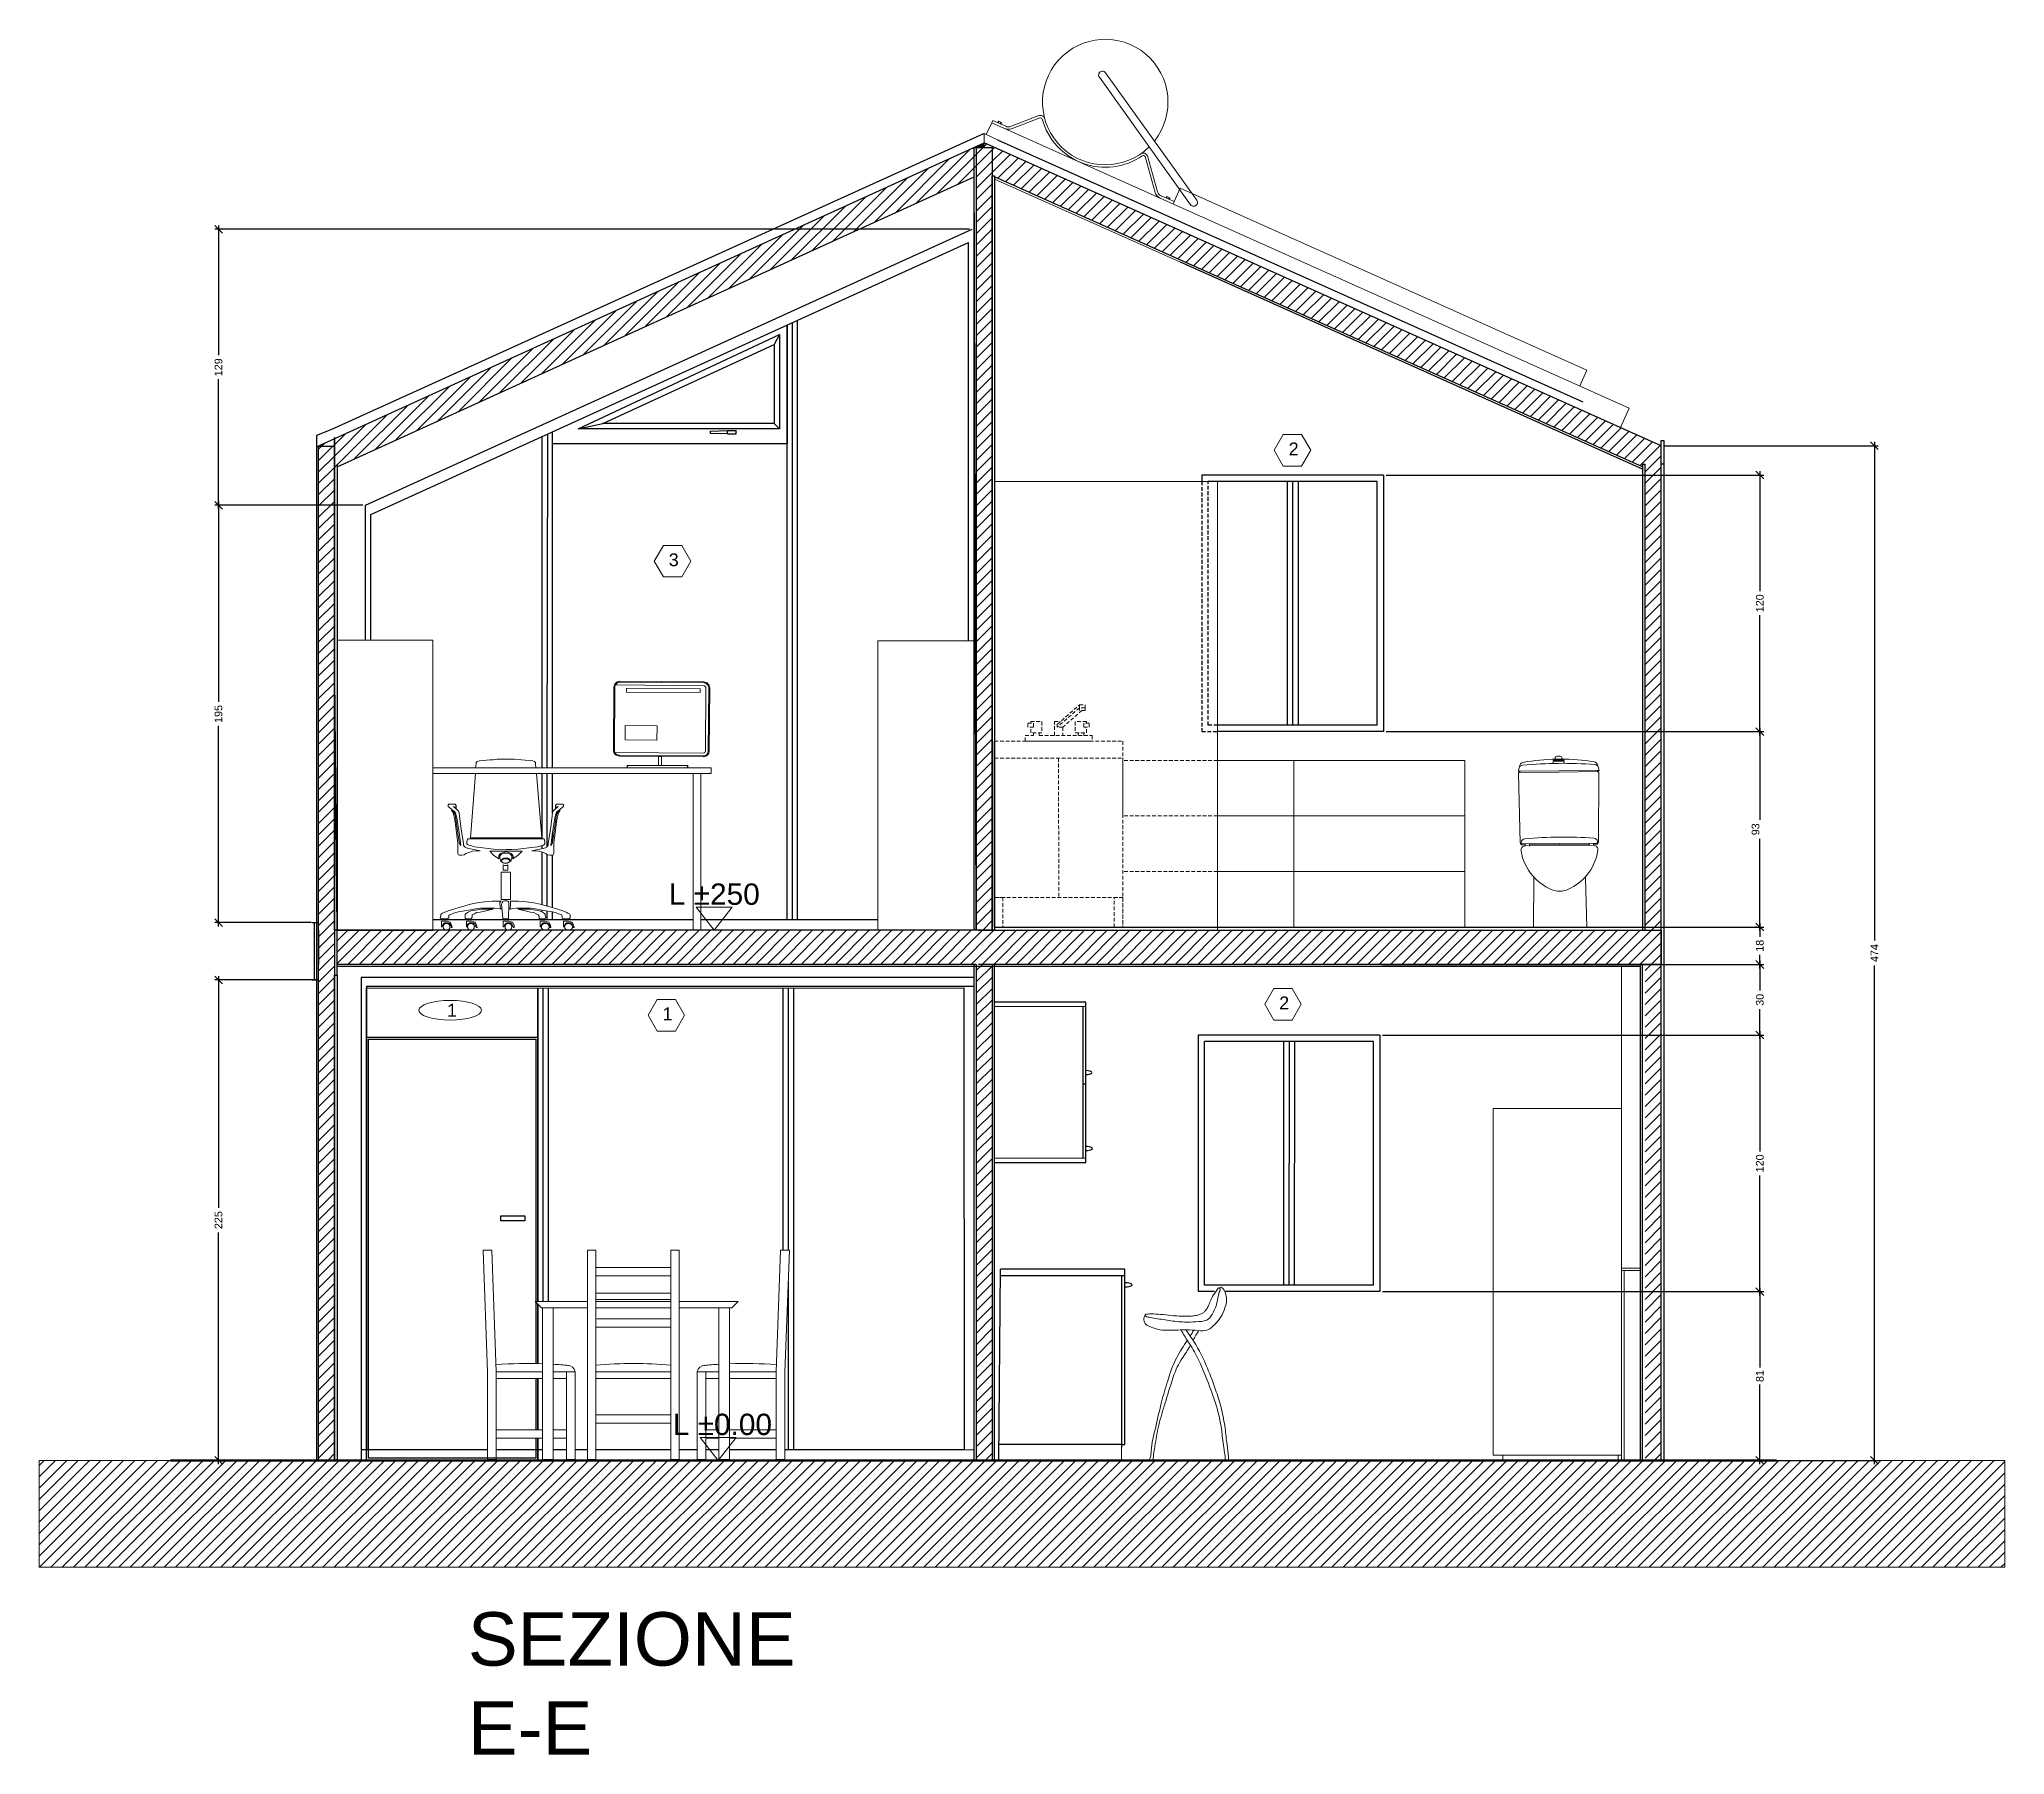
# Model space of a CAD drawing. Header units: centimetres. Extents: x -1332 to 7887, y -608 to 4152.
# Drawn here: x 3793 to 4712, y 3350 to 4152 of the extents above; entities that cross this region are included whole.
import ezdxf

# ---------------------------------------------------------------- set-up
doc = ezdxf.new("R2010")
doc.units = ezdxf.units.CM
doc.header["$MEASUREMENT"] = 0
doc.linetypes.add('AUSGEZOGEN', pattern=[0])
doc.linetypes.add('HIDDEN', pattern=[0.375, 0.25, -0.125])
doc.layers.get('DEFPOINTS').update_dxf_attribs({"color": 210})
doc.layers.add('ARREDI', color=252, linetype='Continuous', lineweight=18)
doc.layers.add('NUMERAZIONE', color=30, linetype='Continuous', lineweight=5)
for name, color, linetype in [('INFISSI', 130, 'Continuous'), ('quote nuove', 253, 'Continuous'), ('STRUTTURA', 7, 'Continuous')]:
    doc.layers.add(name, color=color, linetype=linetype)
doc.styles.add('ARIAL', font='Arial.ttf')
doc.styles.get("Standard").update_dxf_attribs({"font": 'Arial.ttf'})
doc.dimstyles.new('TICK_36', dxfattribs={"dimtxt": 3.6, "dimasz": 3.6, "dimexe": 1.8, "dimexo": 1.2, "dimgap": 1.8, "dimtad": 0, "dimdec": 0, "dimzin": 0, "dimdsep": 46, "dimtxsty": 'ARIAL', "dimblk": 'OBLIQUE', "dimcen": 1.8, "dimdle": 1.8, "dimclrd": 256, "dimclrt": 256, "dimadec": 0, "dimazin": 0, "dimtfac": 1, "dimtdec": 0, "dimtmove": 1, "dimatfit": 3, "dimldrblk": 'OPEN90', "dimfxl": 1, "dimtfill": 1, "dimtolj": 1, "dimtzin": 0, "dimarcsym": 0})

msp = doc.modelspace()

# ---------------------------------------------------------------- texts
at = {"layer": 'NUMERAZIONE'}
for s, p in [('L ±250', (4087.15, 3747.37)), ('L ±0.00', (4089, 3499.31))]:
    msp.add_text(s, height=9.989, dxfattribs=at).set_placement(p)
at = {"layer": 'NUMERAZIONE', "ltscale": 0.1, "char_height": 6, "attachment_point": 1}
for s, insert in [('2', (4377.13, 3963.66)), ('3', (4087.14, 3911.78)), ('1', (3983.42, 3701.08)), ('1', (4084.25, 3699.36)), ('2', (4372.71, 3704.48))]:
    msp.add_mtext_dynamic_manual_height_columns(s, width=0.5819, gutter_width=12.5, heights=[0], dxfattribs=dict(at, insert=insert))
at = {"layer": 'STRUTTURA', "ltscale": 0.1, "insert": (3993.18, 3416.44), "char_height": 25, "attachment_point": 1}
msp.add_mtext_dynamic_manual_height_columns('SEZIONE E-E', width=23.9932, gutter_width=12.5, heights=[0], dxfattribs=at)

# ---------------------------------------------------------------- blocks, each defined once
blk = doc.blocks.new('_Oblique')
at = {"color": 0, "linetype": 'ByBlock', "lineweight": -2}
blk.add_line((-0.5, -0.5), (0.5, 0.5), dxfattribs=at)
blk = doc.blocks.new('*D436')
at = {"layer": 'DEFPOINTS', "color": 0, "linetype": 'ByBlock', "transparency": 16777216}
for p in [(4421.5, 3828.44), (4421.5, 3736.94), (4597.54, 3736.94)]:
    blk.add_point(p, dxfattribs=at)
at = {"layer": 'quote nuove', "color": 0, "linetype": 'ByBlock', "lineweight": -2, "transparency": 16777216}
for p, q in [((4422.7, 3828.44), (4599.34, 3828.44)), ((4422.7, 3736.94), (4599.34, 3736.94))]:
    blk.add_line(p, q, dxfattribs=at)
at = {"layer": 'quote nuove', "linetype": 'ByBlock', "lineweight": -2, "transparency": 16777216}
for p, q in [((4597.54, 3830.24), (4597.54, 3787.07)), ((4597.54, 3735.14), (4597.54, 3778.31))]:
    blk.add_line(p, q, dxfattribs=at)
at = {"layer": 'quote nuove', "linetype": 'ByBlock', "lineweight": -2, "transparency": 16777216, "xscale": 3.6, "yscale": 3.6, "zscale": 3.6}
for p, rotation in [((4597.54, 3828.44), 90), ((4597.54, 3736.94), 270)]:
    blk.add_blockref('_Oblique', p, dxfattribs=dict(at, rotation=rotation))
at = {"layer": 'quote nuove', "linetype": 'ByBlock', "transparency": 16777216, "insert": (4595.54, 3782.69), "char_height": 3.6, "attachment_point": 5, "rotation": 90, "style": 'ARIAL', "bg_fill": 3, "box_fill_scale": 1.25, "bg_fill_color": 256, "bg_fill_true_color": 13158600, "bg_fill_transparency": 0}
blk.add_mtext('\\A1;93', dxfattribs=at)
blk = doc.blocks.new('_Open90')
at = {"color": 0, "linetype": 'ByBlock', "lineweight": -2}
for p, q in [((0, 0), (-1, 0)), ((-0.5, 0.5), (0, 0)), ((0, 0), (-0.5, -0.5))]:
    blk.add_line(p, q, dxfattribs=at)
blk = doc.blocks.new('*D437')
at = {"layer": 'DEFPOINTS', "color": 0, "linetype": 'ByBlock', "transparency": 16777216}
for p in [(4421.5, 3948.44), (4421.5, 3828.44), (4597.54, 3828.44)]:
    blk.add_point(p, dxfattribs=at)
at = {"layer": 'quote nuove', "color": 0, "linetype": 'ByBlock', "lineweight": -2, "transparency": 16777216}
for p, q in [((4422.7, 3948.44), (4599.34, 3948.44)), ((4422.7, 3828.44), (4599.34, 3828.44))]:
    blk.add_line(p, q, dxfattribs=at)
at = {"layer": 'quote nuove', "linetype": 'ByBlock', "lineweight": -2, "transparency": 16777216}
for p, q in [((4597.54, 3950.24), (4597.54, 3894.04)), ((4597.54, 3826.64), (4597.54, 3882.84))]:
    blk.add_line(p, q, dxfattribs=at)
at = {"layer": 'quote nuove', "linetype": 'ByBlock', "lineweight": -2, "transparency": 16777216, "xscale": 3.6, "yscale": 3.6, "zscale": 3.6}
for p, rotation in [((4597.54, 3948.44), 90), ((4597.54, 3828.44), 270)]:
    blk.add_blockref('_Oblique', p, dxfattribs=dict(at, rotation=rotation))
at = {"layer": 'quote nuove', "linetype": 'ByBlock', "transparency": 16777216, "insert": (4597.54, 3888.44), "char_height": 3.6, "attachment_point": 5, "rotation": 90, "style": 'ARIAL', "bg_fill": 3, "box_fill_scale": 1.25, "bg_fill_color": 256, "bg_fill_true_color": 13158600, "bg_fill_transparency": 0}
blk.add_mtext('\\A1;120', dxfattribs=at)
blk = doc.blocks.new('*D438')
at = {"layer": 'DEFPOINTS', "color": 0, "linetype": 'ByBlock', "transparency": 16777216}
for p in [(3923.3, 3712.24), (3876.53, 3487.44), (3943.31, 3487.44)]:
    blk.add_point(p, dxfattribs=at)
at = {"layer": 'quote nuove', "color": 0, "linetype": 'ByBlock', "lineweight": -2, "transparency": 16777216}
for p, q in [((3922.1, 3712.24), (3874.73, 3712.24)), ((3942.11, 3487.44), (3874.73, 3487.44))]:
    blk.add_line(p, q, dxfattribs=at)
at = {"layer": 'quote nuove', "linetype": 'ByBlock', "lineweight": -2, "transparency": 16777216}
for p, q in [((3876.53, 3714.04), (3876.53, 3605.66)), ((3876.53, 3485.64), (3876.53, 3594.02))]:
    blk.add_line(p, q, dxfattribs=at)
at = {"layer": 'quote nuove', "linetype": 'ByBlock', "lineweight": -2, "transparency": 16777216, "xscale": 3.6, "yscale": 3.6, "zscale": 3.6}
for p, rotation in [((3876.53, 3712.24), 90), ((3876.53, 3487.44), 270)]:
    blk.add_blockref('_Oblique', p, dxfattribs=dict(at, rotation=rotation))
at = {"layer": 'quote nuove', "linetype": 'ByBlock', "transparency": 16777216, "insert": (3876.53, 3599.84), "char_height": 3.6, "attachment_point": 5, "rotation": 90, "style": 'ARIAL', "bg_fill": 3, "box_fill_scale": 1.25, "bg_fill_color": 256, "bg_fill_true_color": 13158600, "bg_fill_transparency": 0}
blk.add_mtext('\\A1;225', dxfattribs=at)
blk = doc.blocks.new('*D439')
at = {"layer": 'DEFPOINTS', "color": 0, "linetype": 'ByBlock', "transparency": 16777216}
for p in [(3945.23, 3934.26), (3876.53, 3739.04), (3921.3, 3739.04)]:
    blk.add_point(p, dxfattribs=at)
at = {"layer": 'quote nuove', "linetype": 'ByBlock', "lineweight": -2, "transparency": 16777216}
for p, q in [((3876.53, 3936.06), (3876.53, 3842.27)), ((3876.53, 3737.24), (3876.53, 3831.03))]:
    blk.add_line(p, q, dxfattribs=at)
at = {"layer": 'quote nuove', "color": 0, "linetype": 'ByBlock', "lineweight": -2, "transparency": 16777216}
for p, q in [((3944.03, 3934.26), (3874.73, 3934.26)), ((3920.1, 3739.04), (3874.73, 3739.04))]:
    blk.add_line(p, q, dxfattribs=at)
at = {"layer": 'quote nuove', "linetype": 'ByBlock', "lineweight": -2, "transparency": 16777216, "xscale": 3.6, "yscale": 3.6, "zscale": 3.6}
for p, rotation in [((3876.53, 3934.26), 90), ((3876.53, 3739.04), 270)]:
    blk.add_blockref('_Oblique', p, dxfattribs=dict(at, rotation=rotation))
at = {"layer": 'quote nuove', "linetype": 'ByBlock', "transparency": 16777216, "insert": (3876.53, 3836.65), "char_height": 3.6, "attachment_point": 5, "rotation": 90, "style": 'ARIAL', "bg_fill": 3, "box_fill_scale": 1.25, "bg_fill_color": 256, "bg_fill_true_color": 13158600, "bg_fill_transparency": 0}
blk.add_mtext('\\A1;195', dxfattribs=at)
blk = doc.blocks.new('*D440')
at = {"layer": 'DEFPOINTS', "color": 0, "linetype": 'ByBlock', "transparency": 16777216}
for p in [(3876.53, 4063.43), (4229.09, 4063.43), (3945.23, 3934.26)]:
    blk.add_point(p, dxfattribs=at)
at = {"layer": 'quote nuove', "linetype": 'ByBlock', "lineweight": -2, "transparency": 16777216}
for p, q in [((3876.53, 4065.23), (3876.53, 4004.45)), ((3876.53, 3932.46), (3876.53, 3993.23))]:
    blk.add_line(p, q, dxfattribs=at)
at = {"layer": 'quote nuove', "color": 0, "linetype": 'ByBlock', "lineweight": -2, "transparency": 16777216}
for p, q in [((4227.89, 4063.43), (3874.73, 4063.43)), ((3944.03, 3934.26), (3874.73, 3934.26))]:
    blk.add_line(p, q, dxfattribs=at)
at = {"layer": 'quote nuove', "linetype": 'ByBlock', "lineweight": -2, "transparency": 16777216, "xscale": 3.6, "yscale": 3.6, "zscale": 3.6}
for p, rotation in [((3876.53, 4063.43), 90), ((3876.53, 3934.26), 270)]:
    blk.add_blockref('_Oblique', p, dxfattribs=dict(at, rotation=rotation))
at = {"layer": 'quote nuove', "linetype": 'ByBlock', "transparency": 16777216, "insert": (3876.53, 3998.84), "char_height": 3.6, "attachment_point": 5, "rotation": 90, "style": 'ARIAL', "bg_fill": 3, "box_fill_scale": 1.25, "bg_fill_color": 256, "bg_fill_true_color": 13158600, "bg_fill_transparency": 0}
blk.add_mtext('\\A1;129', dxfattribs=at)
blk = doc.blocks.new('*D441')
at = {"layer": 'DEFPOINTS', "color": 0, "linetype": 'ByBlock', "transparency": 16777216}
for p in [(4551.4, 3962.12), (4552.6, 3487.44), (4651.13, 3487.44)]:
    blk.add_point(p, dxfattribs=at)
at = {"layer": 'quote nuove', "linetype": 'ByBlock', "lineweight": -2, "transparency": 16777216}
for p, q in [((4651.13, 3963.92), (4651.13, 3730.62)), ((4651.13, 3485.64), (4651.13, 3718.94))]:
    blk.add_line(p, q, dxfattribs=at)
at = {"layer": 'quote nuove', "color": 0, "linetype": 'ByBlock', "lineweight": -2, "transparency": 16777216}
for p, q in [((4552.6, 3962.12), (4652.93, 3962.12)), ((4553.8, 3487.44), (4652.93, 3487.44))]:
    blk.add_line(p, q, dxfattribs=at)
at = {"layer": 'quote nuove', "linetype": 'ByBlock', "lineweight": -2, "transparency": 16777216, "xscale": 3.6, "yscale": 3.6, "zscale": 3.6}
for p, rotation in [((4651.13, 3962.12), 90), ((4651.13, 3487.44), 270)]:
    blk.add_blockref('_Oblique', p, dxfattribs=dict(at, rotation=rotation))
at = {"layer": 'quote nuove', "linetype": 'ByBlock', "transparency": 16777216, "insert": (4651.13, 3724.78), "char_height": 3.6, "attachment_point": 5, "rotation": 90, "style": 'ARIAL', "bg_fill": 3, "box_fill_scale": 1.25, "bg_fill_color": 256, "bg_fill_true_color": 13158600, "bg_fill_transparency": 0}
blk.add_mtext('\\A1;474', dxfattribs=at)
blk = doc.blocks.new('*D446')
at = {"layer": 'DEFPOINTS', "color": 0, "linetype": 'ByBlock', "transparency": 16777216}
for p in [(4419.78, 3566.41, -34.63), (4419.78, 3487.44), (4597.54, 3487.44)]:
    blk.add_point(p, dxfattribs=at)
at = {"layer": 'quote nuove', "linetype": 'ByBlock', "lineweight": -2, "transparency": 16777216}
for p, q in [((4597.54, 3568.21), (4597.54, 3530.96)), ((4597.54, 3485.64), (4597.54, 3522.89))]:
    blk.add_line(p, q, dxfattribs=at)
at = {"layer": 'quote nuove', "color": 0, "linetype": 'ByBlock', "lineweight": -2, "transparency": 16777216}
for p, q in [((4420.98, 3566.41), (4599.34, 3566.41)), ((4420.98, 3487.44), (4599.34, 3487.44))]:
    blk.add_line(p, q, dxfattribs=at)
at = {"layer": 'quote nuove', "linetype": 'ByBlock', "lineweight": -2, "transparency": 16777216, "xscale": 3.6, "yscale": 3.6, "zscale": 3.6}
for p, rotation in [((4597.54, 3566.41), 90), ((4597.54, 3487.44), 270)]:
    blk.add_blockref('_Oblique', p, dxfattribs=dict(at, rotation=rotation))
at = {"layer": 'quote nuove', "linetype": 'ByBlock', "transparency": 16777216, "insert": (4597.54, 3526.92), "char_height": 3.6, "attachment_point": 5, "rotation": 90, "style": 'ARIAL', "bg_fill": 3, "box_fill_scale": 1.25, "bg_fill_color": 256, "bg_fill_true_color": 13158600, "bg_fill_transparency": 0}
blk.add_mtext('\\A1;81', dxfattribs=at)
blk = doc.blocks.new('*D431')
at = {"layer": 'DEFPOINTS', "color": 0, "linetype": 'ByBlock', "transparency": 16777216}
for p in [(4419.78, 3686.41, -34.63), (4597.54, 3686.41), (4419.78, 3566.41, -34.63)]:
    blk.add_point(p, dxfattribs=at)
at = {"layer": 'quote nuove', "linetype": 'ByBlock', "lineweight": -2, "transparency": 16777216}
for p, q in [((4597.54, 3688.21), (4597.54, 3632.01)), ((4597.54, 3564.61), (4597.54, 3620.8))]:
    blk.add_line(p, q, dxfattribs=at)
at = {"layer": 'quote nuove', "color": 0, "linetype": 'ByBlock', "lineweight": -2, "transparency": 16777216}
for p, q in [((4420.98, 3686.41), (4599.34, 3686.41)), ((4420.98, 3566.41), (4599.34, 3566.41))]:
    blk.add_line(p, q, dxfattribs=at)
at = {"layer": 'quote nuove', "linetype": 'ByBlock', "lineweight": -2, "transparency": 16777216, "xscale": 3.6, "yscale": 3.6, "zscale": 3.6}
for p, rotation in [((4597.54, 3686.41), 90), ((4597.54, 3566.41), 270)]:
    blk.add_blockref('_Oblique', p, dxfattribs=dict(at, rotation=rotation))
at = {"layer": 'quote nuove', "linetype": 'ByBlock', "transparency": 16777216, "insert": (4597.54, 3626.41), "char_height": 3.6, "attachment_point": 5, "rotation": 90, "style": 'ARIAL', "bg_fill": 3, "box_fill_scale": 1.25, "bg_fill_color": 256, "bg_fill_true_color": 13158600, "bg_fill_transparency": 0}
blk.add_mtext('\\A1;120', dxfattribs=at)
blk = doc.blocks.new('*D447')
at = {"layer": 'DEFPOINTS', "color": 0, "linetype": 'ByBlock', "transparency": 16777216}
for p in [(4419.79, 3719.44), (4597.54, 3719.44), (4419.79, 3686.41)]:
    blk.add_point(p, dxfattribs=at)
at = {"layer": 'quote nuove', "color": 0, "linetype": 'ByBlock', "lineweight": -2, "transparency": 16777216}
for p, q in [((4420.99, 3719.44), (4599.34, 3719.44)), ((4420.99, 3686.41), (4599.34, 3686.41))]:
    blk.add_line(p, q, dxfattribs=at)
at = {"layer": 'quote nuove', "linetype": 'ByBlock', "lineweight": -2, "transparency": 16777216}
for p, q in [((4597.54, 3721.24), (4597.54, 3707.29)), ((4597.54, 3684.61), (4597.54, 3698.55))]:
    blk.add_line(p, q, dxfattribs=at)
at = {"layer": 'quote nuove', "linetype": 'ByBlock', "lineweight": -2, "transparency": 16777216, "xscale": 3.6, "yscale": 3.6, "zscale": 3.6}
for p, rotation in [((4597.54, 3719.44), 90), ((4597.54, 3686.41), 270)]:
    blk.add_blockref('_Oblique', p, dxfattribs=dict(at, rotation=rotation))
at = {"layer": 'quote nuove', "linetype": 'ByBlock', "transparency": 16777216, "insert": (4597.54, 3702.92), "char_height": 3.6, "attachment_point": 5, "rotation": 90, "style": 'ARIAL', "bg_fill": 3, "box_fill_scale": 1.25, "bg_fill_color": 256, "bg_fill_true_color": 13158600, "bg_fill_transparency": 0}
blk.add_mtext('\\A1;30', dxfattribs=at)
blk = doc.blocks.new('*D435')
at = {"layer": 'DEFPOINTS', "color": 0, "transparency": 16777216}
for p in [(4597.54, 3736.94), (4597.54, 3719.44), (4597.54, 3719.44)]:
    blk.add_point(p, dxfattribs=at)
at = {"layer": 'quote nuove', "color": 0, "lineweight": -2, "transparency": 16777216}
for p, q in [((4596.34, 3736.94), (4595.74, 3736.94)), ((4598.74, 3719.44), (4599.34, 3719.44))]:
    blk.add_line(p, q, dxfattribs=at)
at = {"layer": 'quote nuove', "lineweight": -2, "transparency": 16777216}
for p, q in [((4597.54, 3738.74), (4597.54, 3732.4)), ((4597.54, 3717.64), (4597.54, 3723.98))]:
    blk.add_line(p, q, dxfattribs=at)
at = {"layer": 'quote nuove', "lineweight": -2, "transparency": 16777216, "xscale": 3.6, "yscale": 3.6, "zscale": 3.6}
for p, rotation in [((4597.54, 3736.94), 90), ((4597.54, 3719.44), 270)]:
    blk.add_blockref('_Oblique', p, dxfattribs=dict(at, rotation=rotation))
at = {"layer": 'quote nuove', "transparency": 16777216, "insert": (4597.54, 3728.19), "char_height": 3.6, "attachment_point": 5, "rotation": 90, "style": 'ARIAL', "bg_fill": 3, "box_fill_scale": 1.25, "bg_fill_color": 256, "bg_fill_true_color": 13158600, "bg_fill_transparency": 0}
blk.add_mtext('\\A1;18', dxfattribs=at)

# ---------------------------------------------------------------- hatches: boundary and pattern name
at = {"layer": 'ARREDI'}
h = msp.add_hatch(color=0, dxfattribs=at)
h.dxf.hatch_style = 1
h.paths.add_polyline_path([(4234.75, 4103.88), (4230.98, 4102.17), (4230.98, 4101.64), (4234.75, 4101.64)])
at = {"layer": 'STRUTTURA'}
h = msp.add_hatch(dxfattribs=at)
h.set_pattern_fill('ANSI31', color=0, scale=30)
h.paths.add_polyline_path([(4231, 4088.4), (4230.98, 4102.17), (4229.82, 4101.64), (3932, 3966.04), (3932, 3953.44), (3932, 3952.3)])
h.paths.add_polyline_path([(4234.75, 4103.81), (4234.75, 4101.64), (4238.5, 4101.64), (4238.5, 4088.44), (4239.5, 4088.44), (4239.5, 4087.99), (4542.7, 3952.32), (4542.7, 3953.44), (4543.9, 3953.44), (4543.9, 3487.44), (4551.4, 3487.44), (4551.4, 3953.44), (4551.4, 3962.12)])
h = msp.add_hatch(dxfattribs=at)
h.set_pattern_fill('ANSI31', color=0, scale=30)
h.paths.add_polyline_path([(4238.5, 4101.64), (4230.98, 4101.64), (4231, 3735.51), (4232, 3735.51), (4238.5, 3735.51)])
h = msp.add_hatch(dxfattribs=at)
h.set_pattern_fill('ANSI31', color=0, scale=30)
h.paths.add_polyline_path([(3932, 3966.04), (3930.81, 3965.5), (3930.8, 3952.27), (3930.8, 3952.27), (3930.8, 3961.9), (3923.36, 3961.9), (3923.36, 3487.44), (3930.8, 3487.44), (3930.8, 3735.44), (3930.8, 3735.44), (3930.8, 3952.27), (3930.8, 3952.27), (3930.81, 3961.9), (3930.8, 3961.9), (3930.8, 3952.27), (3932, 3952.27)])
h = msp.add_hatch(dxfattribs=at)
h.set_pattern_fill('ANSI31', color=0, scale=30)
h.paths.add_polyline_path([(3930.81, 3965.5), (3923.36, 3961.9), (3930.8, 3961.9)])
h = msp.add_hatch(dxfattribs=at)
h.set_pattern_fill('ANSI31', color=0, scale=30)
h.paths.add_polyline_path([(3930.8, 3714.44), (3930.8, 3961.9), (3923.36, 3961.9), (3923.36, 3487.44), (3930.8, 3487.44)])
h = msp.add_hatch(dxfattribs=at)
h.set_pattern_fill('ANSI31', color=0, scale=30)
h.paths.add_polyline_path([(4551.4, 3735.44), (4232, 3735.44), (3994.7, 3735.49), (3994.27, 3735.46), (3994.18, 3735.51), (3983.42, 3735.51), (3982.96, 3735.44), (3982.81, 3735.51), (3976.83, 3735.51), (3976.83, 3735.44), (3932.05, 3735.44), (3932, 3735.44), (3932, 3719.51), (4232, 3719.51), (4551.4, 3719.44)])
h.paths.add_polyline_path([(4238.53, 3719.52), (4232.19, 3719.53), (4231, 3719.51), (4231, 3487.44), (4238.5, 3487.44)])

# ---------------------------------------------------------------- linework, layer by layer
msp.add_line((4334.78, 3685.39, -3), (4334.78, 3685.39, -3))
at = {"layer": 'ARREDI'}
for p, q in [((4288.58, 4134.51), (4331.24, 4074.89)), ((4291.46, 4136.61), (4334.13, 4076.98)), ((4238.67, 4114.32), (4238.2, 4113.26)), ((4238.67, 4114.32), (4244.78, 4111.58)), ((4241.29, 4113.89), (4241.03, 4113.32)), ((4241.58, 4113.76), (4241.33, 4113.19)), ((4242.69, 4113.32), (4241.36, 4113.92)), ((4242.17, 4112.81), (4242.42, 4113.38)), ((4242.47, 4112.68), (4242.72, 4113.25)), ((4260.26, 4116.56), (4247.06, 4111.52)), ((4260.67, 4115.47), (4247.47, 4110.44)), ((4229.99, 4101.64), (4231, 4101.64)), ((4234.75, 4103.88), (4230.98, 4102.17)), ((4230.98, 4102.17), (4230.98, 4101.64)), ((4231, 4101.64), (4234.75, 4101.64)), ((4234.75, 4108.14), (4234.75, 4103.88)), ((4234.75, 4108.14), (4240.86, 4105.24)), ((4234.75, 4101.64), (4234.75, 4103.88)), ((4314.7, 4080.64), (4309.93, 4097.41)), ((4315.82, 4080.96), (4311.06, 4097.71)), ((4317.47, 4079.05), (4323.5, 4076.35)), ((4320.04, 4078.64), (4319.79, 4078.07)), ((4320.34, 4078.51), (4320.09, 4077.94)), ((4321.45, 4078.07), (4320.12, 4078.67)), ((4320.93, 4077.56), (4321.18, 4078.13)), ((4321.23, 4077.43), (4321.48, 4078)), ((4323.5, 4076.35), (4323.03, 4075.29)), ((4343.88, 3945.44), (4239.5, 3945.44)), ((4343.88, 3735.44), (4343.88, 3945.44)), ((3976.83, 3871.22), (3932, 3871.22)), ((3976.83, 3871.22), (3976.83, 3735.44)), ((4184.97, 3870.85), (4184.93, 3735.51)), ((4184.97, 3870.85), (4231, 3870.85)), ((4501.79, 3815.84), (4501.79, 3815.64)), ((4501.89, 3815.54), (4502.33, 3815.54)), ((4503.39, 3815.55), (4502.33, 3815.54)), ((4503.39, 3815.55), (4502.33, 3815.54)), ((4502.33, 3815.49), (4502.33, 3815.54)), ((4502.33, 3815.54), (4502.33, 3815.54)), ((4503.38, 3816.85), (4502.78, 3816.85)), ((4503.98, 3816.86), (4503.38, 3816.85)), ((4503.39, 3815.55), (4504.46, 3815.56)), ((4503.39, 3815.55), (4504.46, 3815.56)), ((4504.46, 3815.56), (4504.89, 3815.57)), ((4504.46, 3815.51), (4504.46, 3815.56)), ((4504.46, 3815.56), (4504.46, 3815.56)), ((4504.99, 3815.67), (4504.99, 3815.87)), ((3976.83, 3808.82), (3976.83, 3811.48)), ((3976.83, 3811.48), (4106.95, 3811.48)), ((4106.95, 3808.82), (3976.83, 3808.82)), ((4106.95, 3811.48), (4106.95, 3808.82)), ((4343.88, 3814.94), (4379.5, 3814.94)), ((4379.5, 3814.94), (4379.5, 3736.94)), ((4484.79, 3811.02), (4484.6, 3809.88)), ((4484.6, 3809.88), (4485.55, 3809.89)), ((4484.63, 3808.81), (4485.49, 3776.37)), ((4485.12, 3809.33), (4503.45, 3809.5)), ((4485.18, 3812.03), (4485.18, 3811.92)), ((4485.55, 3809.89), (4503.45, 3810.05)), ((4500.82, 3814.62), (4500.83, 3813.51)), ((4501.3, 3814.53), (4501.33, 3814.81)), ((4503.4, 3814.55), (4501.3, 3814.53)), ((4501.45, 3814.98), (4502.21, 3815.31)), ((4501.45, 3814.98), (4503.4, 3815)), ((4505.35, 3815.02), (4503.4, 3815)), ((4503.4, 3814.55), (4505.5, 3814.57)), ((4521.34, 3810.22), (4503.45, 3810.05)), ((4521.78, 3809.67), (4503.45, 3809.5)), ((4505.35, 3815.02), (4504.58, 3815.33)), ((4505.5, 3814.57), (4505.48, 3814.85)), ((4505.99, 3814.67), (4506, 3813.56)), ((4521.34, 3810.22), (4522.3, 3810.23)), ((4521.68, 3812.26), (4521.68, 3812.37)), ((4522.03, 3776.71), (4522.29, 3809.17)), ((4522.3, 3810.23), (4522.08, 3811.37)), ((4343.88, 3788.94), (4459.5, 3788.94)), ((4459.5, 3788.94), (4459.5, 3762.94)), ((4459.5, 3786.72), (4459.5, 3786.72)), ((4459.5, 3786.72), (4459.5, 3760.72)), ((4485.86, 3776.47), (4485.88, 3776.59)), ((4486.36, 3775.89), (4503.76, 3776.05)), ((4486.5, 3775.39), (4487.77, 3775.41)), ((4487.77, 3775.91), (4487.77, 3775.41)), ((4487.77, 3775.41), (4487.77, 3775.11)), ((4487.77, 3774.91), (4503.77, 3775.05)), ((4487.97, 3774.91), (4487.77, 3774.91)), ((4487.97, 3774.91), (4503.77, 3775.05)), ((4489.76, 3775.92), (4489.77, 3775.12)), ((4489.77, 3775.42), (4503.77, 3775.55)), ((4521.17, 3776.22), (4503.76, 3776.05)), ((4517.77, 3775.69), (4503.77, 3775.55)), ((4519.77, 3775.2), (4503.77, 3775.05)), ((4519.57, 3775.2), (4503.77, 3775.05)), ((4517.76, 3776.19), (4517.77, 3775.39)), ((4519.77, 3775.2), (4519.57, 3775.2)), ((4519.76, 3776.2), (4519.77, 3775.7)), ((4519.77, 3775.7), (4521.04, 3775.72)), ((4519.77, 3775.4), (4519.77, 3775.7)), ((4521.65, 3776.81), (4521.63, 3776.93)), ((4459.5, 3762.94), (4343.88, 3762.94)), ((4491.81, 3759.57), (4491.63, 3736.94)), ((4516.64, 3736.94), (4516.02, 3759.8)), ((4239, 3735.44), (4343.88, 3735.44)), ((4532.8, 3577.44), (4532.8, 3718.44)), ((4472.8, 3652.14), (4472.8, 3489.91)), ((4472.8, 3652.14), (4532.8, 3652.14)), ((4532.8, 3489.83), (4532.8, 3652.7)), ((4002.39, 3528.68), (4000.27, 3585.74)), ((4004.39, 3585.74), (4000.27, 3585.74)), ((4000.27, 3585.74), (4004.39, 3585.74)), ((4006.39, 3528.84), (4004.39, 3585.74)), ((4049.11, 3585.74), (4049.11, 3487.8)), ((4049.11, 3585.74), (4053.11, 3585.74)), ((4049.11, 3585.74), (4053.11, 3585.74)), ((4053.11, 3585.74), (4053.11, 3487.8)), ((4088.08, 3585.74), (4088.08, 3487.8)), ((4088.08, 3585.74), (4092.08, 3585.74)), ((4088.08, 3585.74), (4092.08, 3585.74)), ((4092.08, 3585.74), (4092.08, 3487.8)), ((4137.44, 3528.84), (4139.44, 3585.74)), ((4139.44, 3585.74), (4143.56, 3585.74)), ((4141.43, 3528.68), (4143.56, 3585.74)), ((4053.11, 3577.74), (4088.08, 3577.74)), ((4532.8, 3577.44), (4541.5, 3577.44)), ((4532.8, 3487.44), (4532.8, 3577.44)), ((4053.11, 3573.74), (4088.08, 3573.74)), ((4532.8, 3576.24), (4541.5, 3576.24)), ((4534, 3487.44), (4534, 3576.24)), ((4024.58, 3561.75), (4033.33, 3561.75)), ((4024.58, 3561.75), (4027.58, 3558.75)), ((4027.58, 3558.75), (4033.33, 3558.75)), ((4028.15, 3558.75), (4028.15, 3525.84)), ((4033.15, 3558.75), (4033.15, 3525.84)), ((4033.33, 3561.75), (4049.11, 3561.75)), ((4033.33, 3558.75), (4049.11, 3558.75)), ((4053.11, 3565.75), (4088.08, 3565.75)), ((4053.11, 3562.75), (4088.08, 3562.75)), ((4053.11, 3561.75), (4066.38, 3561.75)), ((4053.11, 3558.75), (4066.45, 3558.75)), ((4066.38, 3561.75), (4066.45, 3561.75)), ((4066.45, 3562.75), (4076.3, 3562.75)), ((4066.45, 3561.75), (4076.3, 3561.75)), ((4066.45, 3558.75), (4079.65, 3558.75)), ((4088.08, 3562.75), (4076.3, 3562.75)), ((4088.08, 3561.75), (4076.3, 3561.75)), ((4076.3, 3558.75), (4088.08, 3558.75)), ((4105.42, 3561.75), (4092.08, 3561.75)), ((4092.08, 3558.75), (4105.42, 3558.75)), ((4105.42, 3561.75), (4110.89, 3561.75)), ((4105.42, 3558.75), (4112.02, 3558.75)), ((4110.61, 3558.75), (4110.61, 3504.82)), ((4119.64, 3561.75), (4110.89, 3561.75)), ((4110.89, 3558.75), (4116.65, 3558.75)), ((4115.61, 3558.75), (4115.61, 3532.76)), ((4116.65, 3558.75), (4119.64, 3561.75)), ((4053.11, 3549.76), (4088.08, 3549.76)), ((4053.47, 3553.75), (4088.08, 3553.75)), ((4115.61, 3532.76), (4115.61, 3504.82)), ((4002.39, 3487.8), (4002.39, 3528.76)), ((4006.39, 3487.8), (4006.39, 3528.84)), ((4028.15, 3528.84), (4006.39, 3528.84)), ((4028.15, 3525.84), (4006.39, 3525.84)), ((4028.15, 3525.84), (4028.15, 3508.82)), ((4039.36, 3528.84), (4033.15, 3528.84)), ((4039.36, 3525.84), (4033.15, 3525.84)), ((4033.15, 3525.84), (4033.15, 3508.82)), ((4043.36, 3528.84), (4039.36, 3528.84)), ((4039.36, 3487.8), (4039.36, 3528.84)), ((4043.36, 3487.8), (4043.36, 3528.84)), ((4053.11, 3528.84), (4088.08, 3528.84)), ((4053.11, 3525.84), (4088.08, 3525.84)), ((4100.46, 3528.84), (4110.61, 3528.84)), ((4100.46, 3487.8), (4100.46, 3528.84)), ((4104.46, 3487.8), (4104.46, 3528.84)), ((4104.46, 3525.84), (4110.61, 3525.84)), ((4115.61, 3528.84), (4137.44, 3528.84)), ((4115.61, 3525.84), (4137.44, 3525.84)), ((4137.44, 3487.8), (4137.44, 3528.84)), ((4141.43, 3487.8), (4141.43, 3528.76)), ((4028.15, 3508.82), (4028.15, 3492.44)), ((4033.15, 3508.82), (4033.15, 3497.79)), ((4053.11, 3508.82), (4088.08, 3508.82)), ((4053.11, 3504.82), (4088.08, 3504.82)), ((4110.61, 3504.82), (4110.61, 3487.8)), ((4115.61, 3504.82), (4115.61, 3487.8)), ((4028.15, 3501.79), (4006.39, 3501.79)), ((4028.15, 3497.79), (4006.39, 3497.79)), ((4028.15, 3497.79), (4022.73, 3497.79)), ((4028.15, 3501.79), (4025.95, 3501.79)), ((4028.15, 3497.79), (4028.15, 3487.8)), ((4039.36, 3501.79), (4033.15, 3501.79)), ((4039.36, 3497.79), (4033.15, 3497.79)), ((4033.15, 3497.79), (4033.15, 3487.8)), ((4104.46, 3501.79), (4110.61, 3501.79)), ((4104.46, 3497.79), (4110.61, 3497.79)), ((4115.61, 3501.79), (4137.44, 3501.79)), ((4115.61, 3497.79), (4137.44, 3497.79)), ((4002.39, 3487.8), (4006.39, 3487.8)), ((4028.15, 3487.8), (4033.15, 3487.8)), ((4039.36, 3487.8), (4043.36, 3487.8)), ((4049.11, 3487.8), (4053.11, 3487.8)), ((4088.08, 3487.8), (4092.08, 3487.8)), ((4100.46, 3487.8), (4104.46, 3487.8)), ((4110.61, 3487.8), (4115.61, 3487.8)), ((4137.44, 3487.8), (4141.43, 3487.8)), ((4225.44, 3492.44), (4229.99, 3492.44)), ((4229.99, 3492.44), (4225.44, 3492.44)), ((4298.9, 3493.44), (4298.9, 3487.44)), ((4472.8, 3489.91), (4474.3, 3489.91)), ((4474.3, 3489.91), (4532.8, 3489.83)), ((4477.3, 3489.94), (4477.32, 3487.44)), ((4531.31, 3489.83), (4531.32, 3487.44))]:
    msp.add_line(p, q, dxfattribs=at)
at = {"layer": 'ARREDI', "linetype": 'HIDDEN', "ltscale": 7}
for p, q in [((4268.85, 3831.77), (4279.28, 3840.9)), ((4279.28, 3839.59), (4268.85, 3830.46)), ((4280.44, 3838.3), (4271.46, 3830.46)), ((4279.28, 3839.59), (4279.28, 3840.9)), ((4279.28, 3840.9), (4281.89, 3840.9)), ((4279.28, 3838.29), (4279.28, 3839.59)), ((4281.89, 3839.59), (4279.28, 3839.59)), ((4281.89, 3838.29), (4279.28, 3838.29)), ((4281.89, 3840.9), (4281.89, 3839.59)), ((4281.89, 3839.59), (4281.89, 3838.29)), ((4257.76, 3826.55), (4257.76, 3827.85)), ((4260.37, 3827.85), (4260.37, 3826.55)), ((4267.54, 3833.07), (4270.33, 3833.07)), ((4267.54, 3826.55), (4267.54, 3833.07)), ((4268.85, 3830.46), (4268.85, 3831.77)), ((4271.46, 3830.46), (4268.85, 3830.46)), ((4271.46, 3830.46), (4271.46, 3826.55)), ((4278.63, 3827.85), (4278.63, 3826.55)), ((4281.24, 3826.55), (4281.24, 3827.85)), ((4239.5, 3823.94), (4299.5, 3823.94)), ((4269.5, 3816.04), (4269.58, 3750.76)), ((4299.5, 3823.94), (4299.5, 3736.94)), ((4299.5, 3814.94), (4299.5, 3788.94)), ((4299.5, 3814.94), (4299.5, 3814.94)), ((4299.5, 3814.94), (4299.5, 3788.94)), ((4299.5, 3814.94), (4299.5, 3814.94)), ((4343.88, 3814.94), (4299.5, 3814.94)), ((4343.88, 3788.94), (4299.5, 3788.94)), ((4343.88, 3762.94), (4299.5, 3762.94)), ((4299.58, 3750.76), (4239.58, 3750.76))]:
    msp.add_line(p, q, dxfattribs=at)
at = {"layer": 'ARREDI', "lineweight": 0}
for p, q in [((4004.96, 3815.23), (4006.82, 3815.49)), ((4006.82, 3815.49), (4010.8, 3815.49)), ((4010.8, 3815.49), (4015.05, 3815.49)), ((4015.05, 3815.49), (4018.24, 3815.23)), ((3994.34, 3778.77), (3996.72, 3808.82)), ((3996.8, 3811.48), (3997, 3813.37)), ((3997, 3813.9), (3997.53, 3814.43)), ((3997, 3813.37), (3997, 3813.9)), ((3997.53, 3814.43), (3998.59, 3814.7)), ((3998.59, 3814.7), (4003.64, 3815.23)), ((4003.64, 3815.23), (4004.96, 3815.23)), ((4018.24, 3815.23), (4023.55, 3814.7)), ((4023.55, 3814.7), (4024.34, 3814.43)), ((4024.34, 3814.43), (4024.88, 3813.9)), ((4024.88, 3813.9), (4024.88, 3813.37)), ((4024.88, 3813.37), (4025.03, 3811.48)), ((4025.32, 3808.82), (4027.8, 3778.77)), ((3984.26, 3794.43), (3983.99, 3794.16)), ((3983.99, 3794.16), (3983.99, 3793.9)), ((3983.99, 3793.9), (3983.99, 3793.37)), ((3983.99, 3793.37), (3984.52, 3792.84)), ((3984.52, 3794.43), (3984.26, 3794.43)), ((3986.91, 3794.43), (3984.52, 3794.43)), ((3984.52, 3792.84), (3986.65, 3791.24)), ((3986.38, 3790.98), (3985.58, 3791.51)), ((3985.58, 3791.51), (3986.11, 3790.71)), ((3986.11, 3790.71), (3986.38, 3789.92)), ((3988.24, 3791.77), (3986.38, 3793.37)), ((3986.38, 3793.37), (3986.65, 3793.37)), ((3986.91, 3790.18), (3986.38, 3790.98)), ((3986.38, 3789.92), (3986.91, 3787.79)), ((3986.65, 3793.37), (3987.18, 3793.1)), ((3986.65, 3791.24), (3987.18, 3790.71)), ((3987.44, 3794.43), (3986.91, 3794.43)), ((3987.18, 3789.38), (3986.91, 3790.18)), ((3987.18, 3793.1), (3987.71, 3792.57)), ((3987.18, 3790.71), (3987.44, 3790.18)), ((3987.44, 3788.59), (3987.18, 3789.38)), ((3987.44, 3794.16), (3987.44, 3794.43)), ((3987.71, 3793.9), (3987.44, 3794.16)), ((3987.44, 3790.18), (3987.71, 3789.38)), ((3988.24, 3783.01), (3987.44, 3788.59)), ((3987.71, 3792.57), (3987.71, 3793.9)), ((3987.71, 3789.38), (3987.97, 3788.06)), ((3987.97, 3788.06), (3989.03, 3781.15)), ((3988.77, 3791.24), (3988.24, 3791.77)), ((3989.03, 3790.45), (3988.77, 3791.24)), ((3989.3, 3788.85), (3989.03, 3790.45)), ((3990.1, 3782.75), (3989.3, 3788.85)), ((4031.78, 3782.75), (4032.57, 3788.85)), ((4032.57, 3788.85), (4032.84, 3790.45)), ((4032.84, 3790.45), (4033.11, 3791.24)), ((4033.9, 3788.06), (4032.84, 3781.15)), ((4033.11, 3791.24), (4033.64, 3791.77)), ((4033.64, 3791.77), (4035.49, 3793.37)), ((4033.64, 3783.01), (4034.43, 3788.59)), ((4034.17, 3789.38), (4033.9, 3788.06)), ((4034.17, 3793.9), (4034.43, 3794.16)), ((4034.17, 3792.57), (4034.17, 3793.9)), ((4034.7, 3793.1), (4034.17, 3792.57)), ((4034.43, 3790.18), (4034.17, 3789.38)), ((4034.43, 3794.16), (4034.43, 3794.43)), ((4034.43, 3794.43), (4034.96, 3794.43)), ((4034.7, 3790.71), (4034.43, 3790.18)), ((4034.43, 3788.59), (4034.7, 3789.38)), ((4035.23, 3793.37), (4034.7, 3793.1)), ((4035.23, 3791.24), (4034.7, 3790.71)), ((4034.7, 3789.38), (4034.96, 3790.18)), ((4034.96, 3794.43), (4037.35, 3794.43)), ((4034.96, 3790.18), (4035.49, 3790.98)), ((4035.49, 3789.92), (4034.96, 3787.79)), ((4035.49, 3793.37), (4035.23, 3793.37)), ((4037.35, 3792.84), (4035.23, 3791.24)), ((4035.49, 3790.98), (4036.29, 3791.51)), ((4035.76, 3790.71), (4035.49, 3789.92)), ((4036.29, 3791.51), (4035.76, 3790.71)), ((4037.35, 3794.43), (4037.62, 3794.43)), ((4037.88, 3793.37), (4037.35, 3792.84)), ((4037.62, 3794.43), (4037.88, 3794.16)), ((4037.88, 3794.16), (4037.88, 3793.9)), ((4037.88, 3793.9), (4037.88, 3793.37)), ((3986.91, 3787.79), (3987.18, 3786.2)), ((3987.18, 3786.2), (3987.44, 3784.87)), ((3987.44, 3784.87), (3987.97, 3779.83)), ((3987.97, 3779.83), (3988.5, 3776.38)), ((3988.77, 3778.5), (3988.24, 3783.01)), ((3989.03, 3781.15), (3989.83, 3775.05)), ((3991.16, 3776.11), (3990.1, 3782.75)), ((4027.8, 3778.77), (3994.34, 3778.77)), ((3994.34, 3778.77), (3994.34, 3778.77)), ((4030.72, 3776.11), (4031.78, 3782.75)), ((4032.84, 3781.15), (4032.04, 3775.05)), ((4033.11, 3778.5), (4033.64, 3783.01)), ((4033.9, 3779.83), (4033.37, 3776.38)), ((4034.43, 3784.87), (4033.9, 3779.83)), ((4034.7, 3786.2), (4034.43, 3784.87)), ((4034.96, 3787.79), (4034.7, 3786.2)), ((3988.5, 3776.38), (3988.5, 3774.78)), ((3988.5, 3774.78), (3988.5, 3773.99)), ((3988.5, 3773.99), (3988.5, 3772.39)), ((3988.5, 3772.39), (3988.5, 3771.86)), ((3988.5, 3771.86), (3988.5, 3771.33)), ((3988.5, 3771.33), (3988.77, 3770.8)), ((3989.3, 3775.84), (3988.77, 3778.5)), ((3988.77, 3770.8), (3989.3, 3770.54)), ((3989.57, 3775.31), (3989.3, 3775.84)), ((3989.3, 3770.54), (3990.36, 3770.54)), ((3989.83, 3775.05), (3989.57, 3775.31)), ((3990.36, 3770.54), (3991.42, 3770.8)), ((3991.16, 3775.31), (3991.16, 3776.11)), ((3991.42, 3774.78), (3991.16, 3775.31)), ((3991.69, 3774.52), (3991.42, 3774.78)), ((3991.42, 3770.8), (3992.22, 3771.33)), ((3991.95, 3774.25), (3991.69, 3774.52)), ((3993.55, 3773.72), (3991.95, 3774.25)), ((3991.95, 3774.25), (3991.95, 3774.25)), ((3992.22, 3771.33), (3993.55, 3771.86)), ((3992.75, 3776.64), (3993.07, 3778.26)), ((3992.75, 3775.84), (3992.75, 3776.64)), ((3993.02, 3775.58), (3992.75, 3775.84)), ((3993.02, 3778.26), (4011.07, 3778.26)), ((3993.55, 3775.31), (3993.02, 3775.58)), ((3994.61, 3775.05), (3993.55, 3775.31)), ((3995.14, 3773.46), (3993.55, 3773.72)), ((3993.55, 3771.86), (3995.41, 3772.39)), ((3996.2, 3774.52), (3994.61, 3775.05)), ((3998.86, 3772.66), (3995.14, 3773.46)), ((3995.41, 3772.39), (3997, 3772.66)), ((4000.18, 3773.99), (3996.2, 3774.52)), ((3997, 3772.66), (3998.86, 3772.66)), ((4005.23, 3773.46), (4000.18, 3773.99)), ((4011.07, 3772.39), (4003.37, 3772.39)), ((4003.37, 3772.39), (4005.23, 3770.54)), ((4011.07, 3773.19), (4005.23, 3773.46)), ((4005.23, 3770.54), (4007.62, 3768.94)), ((4007.62, 3770.27), (4007.88, 3770.8)), ((4007.62, 3769.74), (4007.62, 3770.27)), ((4007.62, 3769.47), (4007.62, 3769.74)), ((4007.62, 3768.94), (4007.62, 3769.47)), ((4007.88, 3770.8), (4008.15, 3771.07)), ((4008.15, 3771.07), (4008.42, 3771.33)), ((4008.15, 3770.27), (4008.42, 3770.54)), ((4008.15, 3769.47), (4008.15, 3770.27)), ((4008.15, 3769.21), (4008.15, 3769.47)), ((4008.42, 3771.33), (4008.95, 3771.6)), ((4008.42, 3770.54), (4008.95, 3771.07)), ((4008.95, 3771.6), (4009.48, 3771.86)), ((4008.95, 3771.07), (4009.74, 3771.33)), ((4009.48, 3771.86), (4011.07, 3772.13)), ((4009.74, 3771.33), (4010.27, 3771.6)), ((4010.27, 3771.6), (4010.8, 3771.6)), ((4010.8, 3771.6), (4012.13, 3771.33)), ((4011.07, 3778.26), (4028.86, 3778.26)), ((4013.72, 3773.19), (4011.07, 3773.19)), ((4011.07, 3773.19), (4011.07, 3773.19)), ((4013.72, 3772.39), (4011.07, 3772.39)), ((4011.07, 3772.13), (4012.4, 3771.86)), ((4011.07, 3772.13), (4011.07, 3772.13)), ((4012.13, 3771.33), (4012.93, 3771.07)), ((4012.4, 3771.86), (4013.46, 3771.33)), ((4012.93, 3771.07), (4013.46, 3770.54)), ((4013.46, 3771.33), (4013.72, 3771.07)), ((4013.46, 3770.54), (4013.72, 3770.27)), ((4016.65, 3773.46), (4013.72, 3773.19)), ((4018.5, 3772.39), (4013.72, 3772.39)), ((4013.72, 3771.07), (4013.99, 3770.8)), ((4013.72, 3770.27), (4013.72, 3769.47)), ((4013.72, 3769.47), (4013.72, 3769.21)), ((4013.99, 3770.8), (4014.26, 3770.27)), ((4014.26, 3768.94), (4016.65, 3770.54)), ((4014.26, 3770.27), (4014.52, 3769.74)), ((4014.52, 3769.74), (4014.26, 3769.47)), ((4014.26, 3769.47), (4014.26, 3768.94)), ((4021.69, 3773.99), (4016.65, 3773.46)), ((4016.65, 3770.54), (4018.5, 3772.39)), ((4025.94, 3774.52), (4021.69, 3773.99)), ((4023.02, 3772.66), (4026.73, 3773.46)), ((4024.88, 3772.66), (4023.02, 3772.66)), ((4026.47, 3772.39), (4024.88, 3772.66)), ((4028.59, 3775.31), (4025.94, 3774.52)), ((4028.33, 3771.86), (4026.47, 3772.39)), ((4026.73, 3773.46), (4028.33, 3773.72)), ((4028.33, 3773.72), (4029.92, 3774.25)), ((4029.65, 3771.33), (4028.33, 3771.86)), ((4028.86, 3775.58), (4028.59, 3775.31)), ((4028.8, 3778.26), (4029.12, 3776.64)), ((4029.12, 3775.84), (4028.86, 3775.58)), ((4029.12, 3776.64), (4029.12, 3775.84)), ((4030.45, 3770.8), (4029.65, 3771.33)), ((4029.92, 3774.25), (4030.18, 3774.52)), ((4029.92, 3774.25), (4029.92, 3774.25)), ((4030.18, 3774.52), (4030.45, 3774.78)), ((4030.45, 3774.78), (4030.72, 3775.31)), ((4031.51, 3770.54), (4030.45, 3770.8)), ((4030.72, 3775.31), (4030.72, 3776.11)), ((4032.57, 3770.54), (4031.51, 3770.54)), ((4032.04, 3775.05), (4032.31, 3775.31)), ((4032.31, 3775.31), (4032.57, 3775.84)), ((4032.57, 3775.84), (4033.11, 3778.5)), ((4033.11, 3770.8), (4032.57, 3770.54)), ((4033.37, 3771.33), (4033.11, 3770.8)), ((4033.37, 3776.38), (4033.37, 3774.78)), ((4033.37, 3774.78), (4033.37, 3773.99)), ((4033.37, 3773.99), (4033.37, 3772.39)), ((4033.37, 3772.39), (4033.37, 3771.86)), ((4033.37, 3771.86), (4033.37, 3771.33)), ((4008.68, 3767.61), (4008.15, 3769.21)), ((4008.68, 3768.41), (4008.42, 3767.88)), ((4008.42, 3767.88), (4008.68, 3767.61)), ((4009.21, 3768.68), (4008.68, 3768.41)), ((4008.68, 3749.83), (4008.68, 3762.57)), ((4008.68, 3762.57), (4013.19, 3762.57)), ((4008.97, 3768.05), (4008.95, 3767.98)), ((4008.95, 3767.98), (4008.95, 3767.91)), ((4008.95, 3767.91), (4008.95, 3767.85)), ((4008.95, 3767.85), (4008.95, 3767.78)), ((4008.95, 3767.78), (4008.97, 3767.71)), ((4008.99, 3768.11), (4008.97, 3768.05)), ((4008.97, 3767.71), (4008.99, 3767.65)), ((4009.02, 3768.18), (4008.99, 3768.11)), ((4008.99, 3767.65), (4009.02, 3767.58)), ((4009.06, 3768.24), (4009.02, 3768.18)), ((4009.02, 3767.58), (4009.06, 3767.52)), ((4009.1, 3768.31), (4009.06, 3768.24)), ((4009.06, 3767.52), (4009.1, 3767.45)), ((4009.15, 3768.37), (4009.1, 3768.31)), ((4009.1, 3767.45), (4009.15, 3767.39)), ((4009.21, 3768.43), (4009.15, 3768.37)), ((4009.15, 3767.39), (4009.21, 3767.33)), ((4010.01, 3769.21), (4009.21, 3768.68)), ((4009.27, 3768.48), (4009.21, 3768.43)), ((4009.21, 3767.33), (4009.27, 3767.28)), ((4009.34, 3768.54), (4009.27, 3768.48)), ((4009.27, 3767.28), (4009.34, 3767.22)), ((4009.42, 3768.59), (4009.34, 3768.54)), ((4009.34, 3767.22), (4009.42, 3767.17)), ((4009.5, 3768.64), (4009.42, 3768.59)), ((4009.42, 3767.17), (4009.5, 3767.12)), ((4009.59, 3768.68), (4009.5, 3768.64)), ((4009.5, 3767.12), (4009.59, 3767.08)), ((4009.68, 3768.73), (4009.59, 3768.68)), ((4009.59, 3767.08), (4009.68, 3767.04)), ((4009.78, 3768.76), (4009.68, 3768.73)), ((4009.68, 3767.04), (4009.78, 3767)), ((4009.74, 3766.02), (4010.54, 3765.76)), ((4009.74, 3763.63), (4009.74, 3766.02)), ((4009.74, 3766.02), (4009.74, 3766.02)), ((4011.87, 3763.63), (4009.74, 3763.63)), ((4009.88, 3768.8), (4009.78, 3768.76)), ((4009.78, 3767), (4009.88, 3766.96)), ((4009.98, 3768.83), (4009.88, 3768.8)), ((4009.88, 3766.96), (4009.98, 3766.93)), ((4010.09, 3768.86), (4009.98, 3768.83)), ((4009.98, 3766.93), (4010.09, 3766.9)), ((4010.8, 3769.21), (4010.01, 3769.21)), ((4010.2, 3768.88), (4010.09, 3768.86)), ((4010.09, 3766.9), (4010.2, 3766.88)), ((4010.31, 3768.9), (4010.2, 3768.88)), ((4010.2, 3766.88), (4010.31, 3766.86)), ((4010.42, 3768.92), (4010.31, 3768.9)), ((4010.31, 3766.86), (4010.42, 3766.84)), ((4010.54, 3768.93), (4010.42, 3768.92)), ((4010.42, 3766.84), (4010.54, 3766.83)), ((4010.66, 3768.94), (4010.54, 3768.93)), ((4010.54, 3766.83), (4010.66, 3766.82)), ((4010.54, 3765.76), (4011.34, 3765.76)), ((4010.77, 3768.94), (4010.66, 3768.94)), ((4010.66, 3766.82), (4010.77, 3766.82)), ((4010.89, 3768.94), (4010.77, 3768.94)), ((4010.77, 3766.82), (4010.89, 3766.82)), ((4011.87, 3769.21), (4010.8, 3769.21)), ((4011.01, 3768.94), (4010.89, 3768.94)), ((4010.89, 3766.82), (4011.01, 3766.82)), ((4011.13, 3768.93), (4011.01, 3768.94)), ((4011.01, 3766.82), (4011.13, 3766.83)), ((4011.24, 3768.91), (4011.13, 3768.93)), ((4011.13, 3766.83), (4011.24, 3766.85)), ((4011.36, 3768.89), (4011.24, 3768.91)), ((4011.24, 3766.85), (4011.36, 3766.87)), ((4011.34, 3765.76), (4011.87, 3766.02)), ((4011.47, 3768.87), (4011.36, 3768.89)), ((4011.36, 3766.87), (4011.47, 3766.89)), ((4011.58, 3768.85), (4011.47, 3768.87)), ((4011.47, 3766.89), (4011.58, 3766.91)), ((4011.68, 3768.82), (4011.58, 3768.85)), ((4011.58, 3766.91), (4011.68, 3766.94)), ((4011.78, 3768.78), (4011.68, 3768.82)), ((4011.68, 3766.94), (4011.78, 3766.98)), ((4011.88, 3768.75), (4011.78, 3768.78)), ((4011.78, 3766.98), (4011.88, 3767.02)), ((4012.66, 3768.68), (4011.87, 3769.21)), ((4011.87, 3766.02), (4011.87, 3763.63)), ((4011.98, 3768.7), (4011.88, 3768.75)), ((4011.88, 3767.02), (4011.98, 3767.06)), ((4012.07, 3768.66), (4011.98, 3768.7)), ((4011.98, 3767.06), (4012.07, 3767.1)), ((4012.15, 3768.61), (4012.07, 3768.66)), ((4012.07, 3767.1), (4012.15, 3767.15)), ((4012.23, 3768.56), (4012.15, 3768.61)), ((4012.15, 3767.15), (4012.23, 3767.2)), ((4012.3, 3768.51), (4012.23, 3768.56)), ((4012.23, 3767.2), (4012.3, 3767.25)), ((4012.37, 3768.45), (4012.3, 3768.51)), ((4012.3, 3767.25), (4012.37, 3767.31)), ((4012.43, 3768.4), (4012.37, 3768.45)), ((4012.37, 3767.31), (4012.43, 3767.36)), ((4012.48, 3768.34), (4012.43, 3768.4)), ((4012.43, 3767.36), (4012.48, 3767.42)), ((4012.53, 3768.27), (4012.48, 3768.34)), ((4012.48, 3767.42), (4012.53, 3767.49)), ((4012.57, 3768.21), (4012.53, 3768.27)), ((4012.53, 3767.49), (4012.57, 3767.55)), ((4012.6, 3768.15), (4012.57, 3768.21)), ((4012.57, 3767.55), (4012.6, 3767.61)), ((4012.63, 3768.08), (4012.6, 3768.15)), ((4012.6, 3767.61), (4012.63, 3767.68)), ((4012.65, 3768.01), (4012.63, 3768.08)), ((4012.63, 3767.68), (4012.65, 3767.75)), ((4012.66, 3767.95), (4012.65, 3768.01)), ((4012.65, 3767.75), (4012.66, 3767.81)), ((4013.19, 3768.41), (4012.66, 3768.68)), ((4012.66, 3767.88), (4012.66, 3767.95)), ((4012.66, 3767.81), (4012.66, 3767.88)), ((4013.72, 3769.21), (4013.19, 3767.61)), ((4013.46, 3767.88), (4013.19, 3768.41)), ((4013.19, 3767.61), (4013.46, 3767.88)), ((4013.19, 3767.61), (4013.19, 3767.61)), ((4013.19, 3762.57), (4013.19, 3749.83)), ((3980.27, 3741.33), (3980.54, 3742.39)), ((3980.54, 3742.92), (3980.8, 3743.19)), ((3980.54, 3742.39), (3980.54, 3742.92)), ((3980.8, 3743.19), (3981.34, 3743.46)), ((3981.34, 3743.46), (3982.13, 3743.72)), ((3982.13, 3743.72), (3983.99, 3744.52)), ((3983.99, 3744.52), (3989.03, 3746.11)), ((3984.52, 3742.66), (3984.26, 3742.39)), ((3984.26, 3742.39), (3984.26, 3742.13)), ((3984.26, 3742.13), (3984.26, 3741.6)), ((3985.85, 3743.19), (3984.52, 3742.66)), ((3987.44, 3743.72), (3985.85, 3743.19)), ((3989.57, 3744.25), (3987.44, 3743.72)), ((3989.03, 3746.11), (3994.34, 3747.7)), ((3992.75, 3744.78), (3989.57, 3744.25)), ((3991.95, 3742.92), (3992.22, 3743.19)), ((3991.95, 3742.39), (3991.95, 3742.92)), ((3991.95, 3741.33), (3991.95, 3742.39)), ((3992.22, 3743.19), (3993.02, 3743.72)), ((3995.94, 3745.31), (3992.75, 3744.78)), ((3993.02, 3743.72), (3994.61, 3744.52)), ((3994.34, 3747.7), (3997.53, 3748.23)), ((3994.61, 3744.52), (3999.65, 3745.31)), ((3996.2, 3743.19), (3995.14, 3742.66)), ((3995.14, 3742.66), (3995.14, 3742.39)), ((3995.14, 3742.39), (3995.14, 3742.13)), ((3995.14, 3742.13), (3995.14, 3741.6)), ((3998.86, 3745.84), (3995.94, 3745.31)), ((3997.26, 3743.72), (3996.2, 3743.19)), ((3998.86, 3743.99), (3997.26, 3743.72)), ((3997.53, 3748.23), (4000.98, 3748.77)), ((4001.51, 3745.84), (3998.86, 3745.84)), ((4004.96, 3745.31), (3998.86, 3743.99)), ((3999.65, 3745.31), (4002.31, 3745.31)), ((4000.98, 3748.77), (4004.43, 3749.03)), ((4003.9, 3745.84), (4001.51, 3745.84)), ((4002.31, 3745.31), (4004.96, 3745.31)), ((4005.76, 3745.84), (4003.9, 3745.84)), ((4004.43, 3749.03), (4008.68, 3749.03)), ((4004.96, 3745.31), (4004.96, 3745.31)), ((4007.35, 3745.58), (4005.76, 3745.84)), ((4008.42, 3745.31), (4007.35, 3745.58)), ((4008.42, 3748.77), (4008.15, 3748.5)), ((4008.15, 3748.5), (4008.15, 3747.97)), ((4008.15, 3747.97), (4008.42, 3745.31)), ((4008.68, 3749.03), (4008.42, 3748.77)), ((4008.42, 3745.31), (4008.42, 3745.31)), ((4013.19, 3749.83), (4008.68, 3749.83)), ((4009.21, 3748.23), (4008.95, 3747.7)), ((4008.95, 3747.7), (4009.48, 3741.07)), ((4009.48, 3748.77), (4009.21, 3748.23)), ((4009.74, 3749.03), (4009.48, 3748.77)), ((4010.27, 3749.3), (4009.74, 3749.03)), ((4010.8, 3749.3), (4010.27, 3749.3)), ((4011.34, 3749.3), (4010.8, 3749.3)), ((4010.8, 3749.3), (4010.8, 3749.3)), ((4011.87, 3749.03), (4011.34, 3749.3)), ((4012.13, 3748.77), (4011.87, 3749.03)), ((4012.4, 3748.23), (4012.13, 3748.77)), ((4012.13, 3741.07), (4012.4, 3747.7)), ((4012.4, 3747.7), (4012.4, 3748.23)), ((4016.91, 3749.03), (4012.93, 3749.03)), ((4012.93, 3749.03), (4013.19, 3748.77)), ((4013.19, 3747.97), (4012.93, 3745.31)), ((4012.93, 3745.31), (4014.26, 3745.58)), ((4012.93, 3745.31), (4012.93, 3745.31)), ((4013.19, 3748.77), (4013.19, 3748.5)), ((4013.19, 3748.5), (4013.19, 3747.97)), ((4014.26, 3745.58), (4015.85, 3745.84)), ((4015.85, 3745.84), (4017.71, 3745.84)), ((4016.65, 3745.31), (4022.49, 3743.99)), ((4019.03, 3745.31), (4016.65, 3745.31)), ((4016.65, 3745.31), (4016.65, 3745.31)), ((4020.63, 3748.77), (4016.91, 3749.03)), ((4017.71, 3745.84), (4020.1, 3745.84)), ((4021.95, 3745.31), (4019.03, 3745.31)), ((4020.1, 3745.84), (4022.75, 3745.84)), ((4024.08, 3748.23), (4020.63, 3748.77)), ((4026.73, 3744.52), (4021.95, 3745.31)), ((4022.49, 3743.99), (4024.08, 3743.72)), ((4022.75, 3745.84), (4025.67, 3745.31)), ((4027, 3747.7), (4024.08, 3748.23)), ((4024.08, 3743.72), (4025.14, 3743.19)), ((4025.14, 3743.19), (4026.2, 3742.66)), ((4025.67, 3745.31), (4028.59, 3744.78)), ((4026.2, 3742.66), (4026.2, 3742.39)), ((4026.2, 3742.39), (4026.47, 3742.13)), ((4026.47, 3742.13), (4026.47, 3741.6)), ((4028.33, 3743.72), (4026.73, 3744.52)), ((4032.57, 3746.11), (4027, 3747.7)), ((4029.12, 3743.19), (4028.33, 3743.72)), ((4028.59, 3744.78), (4032.04, 3744.25)), ((4029.39, 3742.92), (4029.12, 3743.19)), ((4029.39, 3742.39), (4029.39, 3742.92)), ((4029.65, 3741.33), (4029.39, 3742.39)), ((4032.04, 3744.25), (4034.17, 3743.72)), ((4037.62, 3744.52), (4032.57, 3746.11)), ((4034.17, 3743.72), (4035.49, 3743.19)), ((4035.49, 3743.19), (4037.09, 3742.66)), ((4037.09, 3742.66), (4037.09, 3742.39)), ((4037.09, 3742.39), (4037.35, 3742.13)), ((4037.35, 3742.13), (4037.35, 3741.6)), ((4039.48, 3743.72), (4037.62, 3744.52)), ((4040.01, 3743.46), (4039.48, 3743.72)), ((4040.54, 3743.19), (4040.01, 3743.46)), ((4040.8, 3742.92), (4040.54, 3743.19)), ((4041.07, 3742.39), (4040.8, 3742.92)), ((4041.07, 3741.33), (4041.07, 3742.39)), ((3980.54, 3741.07), (3980.27, 3741.33)), ((3980.8, 3740.8), (3980.54, 3741.07)), ((3981.07, 3740.8), (3980.8, 3740.8)), ((3980.8, 3737.08), (3980.8, 3739.74)), ((3980.8, 3739.74), (3983.46, 3739.74)), ((3983.46, 3740.8), (3981.07, 3740.8)), ((3982.4, 3738.94), (3981.6, 3738.41)), ((3983.19, 3738.94), (3982.4, 3738.94)), ((3983.72, 3738.94), (3983.19, 3738.94)), ((3983.99, 3741.07), (3983.46, 3740.8)), ((3983.46, 3739.74), (3984.26, 3739.47)), ((3983.99, 3738.94), (3983.72, 3738.94)), ((3984.26, 3741.07), (3983.99, 3741.07)), ((3984.52, 3738.68), (3983.99, 3738.94)), ((3984.26, 3741.6), (3984.26, 3741.07)), ((3984.26, 3739.47), (3984.79, 3739.21)), ((3984.79, 3739.21), (3985.05, 3738.94)), ((3985.05, 3738.94), (3985.58, 3737.88)), ((3991.95, 3741.07), (3991.95, 3741.33)), ((3992.22, 3740.8), (3991.95, 3741.07)), ((3992.49, 3740.8), (3992.22, 3740.8)), ((3994.34, 3740.8), (3992.49, 3740.8)), ((3992.49, 3737.08), (3992.49, 3739.74)), ((3992.49, 3739.74), (3994.88, 3739.74)), ((3994.08, 3738.94), (3993.28, 3738.41)), ((3994.88, 3738.94), (3994.08, 3738.94)), ((3994.88, 3741.07), (3994.34, 3740.8)), ((3995.14, 3741.6), (3994.88, 3741.07)), ((3994.88, 3739.74), (3995.94, 3739.47)), ((3995.41, 3738.94), (3994.88, 3738.94)), ((3995.67, 3738.94), (3995.41, 3738.94)), ((3995.94, 3738.68), (3995.67, 3738.94)), ((3995.94, 3739.47), (3996.47, 3739.21)), ((3996.47, 3739.21), (3996.73, 3738.94)), ((3996.73, 3738.94), (3997.26, 3737.88)), ((4009.48, 3741.07), (4009.48, 3740.8)), ((4009.48, 3740.8), (4009.74, 3740.8)), ((4009.74, 3740.8), (4010.8, 3740.8)), ((4009.74, 3737.08), (4009.74, 3739.74)), ((4009.74, 3739.74), (4012.4, 3739.74)), ((4010.8, 3740.8), (4011.87, 3740.8)), ((4011.6, 3738.94), (4010.8, 3738.41)), ((4012.4, 3738.94), (4011.6, 3738.94)), ((4011.87, 3740.8), (4012.13, 3741.07)), ((4012.4, 3739.74), (4013.46, 3739.47)), ((4012.66, 3738.94), (4012.4, 3738.94)), ((4013.19, 3738.94), (4012.66, 3738.94)), ((4013.46, 3738.68), (4013.19, 3738.94)), ((4013.46, 3739.47), (4013.72, 3739.21)), ((4013.72, 3739.21), (4014.26, 3738.94)), ((4014.26, 3738.94), (4014.79, 3737.88)), ((4026.47, 3741.6), (4026.47, 3741.07)), ((4026.47, 3741.07), (4027, 3740.8)), ((4027, 3740.8), (4028.86, 3740.8)), ((4027, 3737.08), (4027, 3739.74)), ((4027, 3739.74), (4029.39, 3739.74)), ((4028.59, 3738.94), (4027.8, 3738.41)), ((4029.39, 3738.94), (4028.59, 3738.94)), ((4028.86, 3740.8), (4029.12, 3740.8)), ((4029.12, 3740.8), (4029.39, 3741.07)), ((4029.39, 3741.07), (4029.65, 3741.33)), ((4029.39, 3739.74), (4030.45, 3739.47)), ((4029.92, 3738.94), (4029.39, 3738.94)), ((4030.18, 3738.94), (4029.92, 3738.94)), ((4030.72, 3738.68), (4030.18, 3738.94)), ((4030.45, 3739.47), (4030.98, 3739.21)), ((4030.98, 3739.21), (4031.25, 3738.94)), ((4031.25, 3738.94), (4031.78, 3737.88)), ((4037.35, 3741.6), (4037.35, 3741.07)), ((4037.35, 3741.07), (4037.88, 3740.8)), ((4037.88, 3740.8), (4040.27, 3740.8)), ((4037.88, 3737.08), (4037.88, 3739.74)), ((4037.88, 3739.74), (4040.27, 3739.74)), ((4039.48, 3738.94), (4038.68, 3738.41)), ((4040.27, 3738.94), (4039.48, 3738.94)), ((4040.27, 3740.8), (4040.54, 3740.8)), ((4040.27, 3739.74), (4041.34, 3739.47)), ((4040.8, 3738.94), (4040.27, 3738.94)), ((4040.54, 3740.8), (4040.8, 3741.07)), ((4040.8, 3741.07), (4041.07, 3741.07)), ((4041.07, 3738.94), (4040.8, 3738.94)), ((4041.07, 3741.07), (4041.07, 3741.33)), ((4041.34, 3738.68), (4041.07, 3738.94)), ((4041.34, 3739.47), (4041.87, 3739.21)), ((4041.87, 3739.21), (4042.13, 3738.94)), ((4042.13, 3738.94), (4042.66, 3737.88))]:
    msp.add_line(p, q, dxfattribs=at)
at = {"layer": 'ARREDI', "color": 8, "linetype": 'HIDDEN', "ltscale": 7}
msp.add_line((4239.5, 3816.04), (4299.5, 3816.04), dxfattribs=at)
at = {"layer": 'ARREDI', "lineweight": -2}
for p, q in [((4067.68, 3812.75), (4067.67, 3811.45)), ((4095.99, 3811.24), (4096, 3812.53)), ((4032.78, 3776.89), (4032.78, 3780.73)), ((4027.93, 3773.65), (4027.93, 3775.12)), ((4009.12, 3745.48), (4008.4, 3745.47)), ((4012.95, 3745.51), (4012.31, 3745.51)), ((4282.24, 3701.84), (4239.5, 3701.82)), ((4280.86, 3699.84), (4280.84, 3628.85)), ((4282.21, 3626.84), (4282.24, 3701.84)), ((4282.22, 3663.39), (4280.85, 3663.39)), ((4239.5, 3626.84), (4282.21, 3626.84)), ((4241.56, 3487.44), (4242.34, 3576.84)), ((4300.51, 3576.84), (4242.34, 3576.84)), ((4300.51, 3494.83), (4300.51, 3576.84)), ((4242.31, 3573.92), (4300.51, 3573.91)), ((4298.9, 3573.91), (4298.9, 3493.44)), ((4025.95, 3560.38), (4025.95, 3532.71)), ((4025.95, 3532.71), (4025.95, 3560.38)), ((4025.95, 3497.79), (4025.95, 3492.44)), ((4025.95, 3487.44), (4025.95, 3497.79)), ((4298.9, 3494.83), (4241.57, 3494.84))]:
    msp.add_line(p, q, dxfattribs=at)
at = {"layer": 'ARREDI'}
for points in [[(4238.2, 4113.26), (4235.58, 4107.74)], [(4536.45, 3979.78), (4238.2, 4113.26)], [(4326.5, 4047.97), (4239.5, 4086.9)], [(4326.3, 4082.6), (4323.03, 4075.29)], [(4516.53, 3997.46), (4326.3, 4082.6)], [(4516.53, 3997.46), (4513.26, 3990.16)], [(4536.45, 3979.78), (4532.36, 3970.64)]]:
    msp.add_lwpolyline(points, dxfattribs=at)
for points in [[(4064.05, 3816.93), (4103.24, 3816.64, 0.414214), (4106.07, 3819.41), (4106.29, 3848.81, 0.414214), (4103.51, 3851.64), (4064.31, 3851.93, 0.414214), (4061.49, 3849.15), (4061.27, 3819.75, 0.414214)], [(4064.05, 3817.36), (4103.25, 3817.06, 0.414214), (4105.64, 3819.42), (4105.86, 3848.82, 0.414214), (4103.51, 3851.21), (4064.31, 3851.51, 0.414214), (4061.92, 3849.15), (4061.69, 3819.75, 0.414214)]]:
    msp.add_lwpolyline(points, format="xyb", close=True, dxfattribs=at)
msp.add_lwpolyline([(4061.93, 3818.69), (4103.26, 3818.38, 0.414214), (4104.32, 3819.43), (4104.55, 3848.83, 0.414214), (4103.5, 3849.89), (4062.17, 3850.21)], format="xyb", dxfattribs=at)
for points in [[(4067.43, 3848.72), (4101.86, 3848.46), (4101.84, 3846.63), (4067.42, 3846.89)], [(4066.74, 3831.21), (4081.69, 3831.09), (4081.64, 3824.4), (4066.69, 3824.52)], [(4082.35, 3816.79), (4083.69, 3816.79), (4083.69, 3812.53), (4082.35, 3812.53)], [(4067.67, 3811.48), (4096, 3811.48), (4096, 3812.53), (4067.67, 3812.53)], [(4098.63, 3808.82), (4102.12, 3808.82), (4102.12, 3735.51), (4098.63, 3735.51)], [(4343.88, 3814.94), (4343.88, 3736.94), (4459.5, 3736.94), (4459.5, 3814.94)], [(4343.88, 3814.94), (4343.88, 3736.94), (4459.5, 3736.94), (4459.5, 3814.94)], [(4239.5, 3699.82), (4282.24, 3699.84), (4282.24, 3701.84), (4239.5, 3701.82)], [(4239.51, 3626.85), (4282.21, 3626.85), (4282.21, 3628.85), (4239.52, 3628.85)]]:
    msp.add_lwpolyline(points, close=True, dxfattribs=at)
at = {"layer": 'ARREDI', "linetype": 'HIDDEN', "ltscale": 7}
for points in [[(4260.37, 3826.55), (4285.15, 3826.55), (4285.15, 3823.94), (4253.85, 3823.94), (4253.85, 3826.55), (4257.76, 3826.55)], [(4256.46, 3832.42), (4256.46, 3833.07), (4261.67, 3833.07), (4261.67, 3827.85), (4256.46, 3827.85), (4256.46, 3830.46)], [(4282.54, 3832.42), (4282.54, 3833.07), (4277.33, 3833.07), (4277.33, 3827.85), (4282.54, 3827.85), (4282.54, 3830.46)]]:
    msp.add_lwpolyline(points, dxfattribs=at)
for points in [[(4255.15, 3830.46), (4255.15, 3832.42), (4257.76, 3832.42), (4257.76, 3830.46)], [(4283.85, 3830.46), (4283.85, 3832.42), (4281.24, 3832.42), (4281.24, 3830.46)], [(4239.5, 3750.76), (4243.47, 3750.76), (4243.47, 3736.94), (4239.5, 3736.94)], [(4295.52, 3750.76), (4299.5, 3750.76), (4299.5, 3736.94), (4295.52, 3736.94)]]:
    msp.add_lwpolyline(points, close=True, dxfattribs=at)
at = {"layer": 'ARREDI', "lineweight": -2}
msp.add_lwpolyline([(4025.95, 3560.38), (4025.95, 3532.71)], dxfattribs=at)
at = {"layer": 'ARREDI'}
for centre, radius, start, end in [((4291.32, 4122.92), 29.36, 321.56273, 314.43162), ((4290.01, 4135.57), 1.78, 35.28159, 216.49816), ((4241.08, 4113.3), 0.0537, 155.88988, 245.88988), ((4241.28, 4113.21), 0.0537, 245.88988, 335.88988), ((4241.33, 4113.87), 0.0537, 65.88988, 155.88988), ((4241.38, 4113.16), 0.0537, 155.88988, 245.88988), ((4241.54, 4113.78), 0.0537, 335.88988, 65.88988), ((4241.63, 4113.74), 0.0537, 65.88988, 155.88988), ((4242.12, 4112.83), 0.0537, 245.88988, 335.88988), ((4242.22, 4112.79), 0.0537, 155.88988, 245.88988), ((4242.37, 4113.4), 0.0537, 335.88988, 65.88988), ((4242.42, 4112.7), 0.0537, 245.88988, 335.88988), ((4242.47, 4113.36), 0.0537, 65.88988, 155.88988), ((4242.67, 4113.27), 0.0537, 335.88988, 65.88988), ((4246, 4114.3), 4.14, 245.88988, 290.88988), ((4246, 4114.3), 2.98, 245.88988, 290.88988), ((4261, 4114.61), 2.08, 19.80493, 110.88988), ((4261, 4114.61), 0.927, 22.56824, 110.86066), ((4291.32, 4122.92), 30.52, 195.11438, 304.64968), ((4309.1, 4096.99), 2.08, 20.00847, 120.11059), ((4309.1, 4096.99), 0.926, 26.37705, 117.69172), ((4318.68, 4081.77), 4.14, 195.88988, 245.88988), ((4318.68, 4081.77), 2.98, 195.88988, 245.88988), ((4319.84, 4078.05), 0.0537, 155.88988, 245.88988), ((4320.04, 4077.96), 0.0537, 245.88988, 335.88988), ((4320.09, 4078.62), 0.0537, 65.88988, 155.88988), ((4320.14, 4077.92), 0.0537, 155.88988, 245.88988), ((4320.29, 4078.53), 0.0537, 335.88988, 65.88988), ((4320.39, 4078.49), 0.0537, 65.88988, 155.88988), ((4320.88, 4077.59), 0.0537, 245.88988, 335.88988), ((4320.98, 4077.54), 0.0537, 155.88988, 245.88988), ((4321.18, 4077.45), 0.0537, 245.88988, 335.88988), ((4321.13, 4078.16), 0.0537, 335.88988, 65.88988), ((4321.23, 4078.11), 0.0537, 65.88988, 155.88988), ((4321.43, 4078.02), 0.0537, 335.88988, 65.88988), ((4332.68, 4075.94), 1.78, 214.92001, 35.88988), ((4504.33, 3715.56), 100, 91.14509, 100.08111), ((4502.79, 3815.85), 1, 90.53645, 180.53645), ((4501.89, 3815.64), 0.1, 180.53645, 270.53645), ((4502.13, 3815.49), 0.2, 293.05075, 1.14509), ((4503.99, 3815.86), 1, 0.53645, 90.53645), ((4504.33, 3715.56), 100, 80.99179, 89.92781), ((4504.66, 3815.51), 0.2, 179.92781, 248.02216), ((4504.89, 3815.67), 0.1, 270.53645, 0.53645), ((4485.13, 3808.83), 0.5, 121.76316, 181.5327), ((4486.76, 3810.69), 2, 142.31533, 170.53645), ((4484.6, 3809.68), 0.5, 301.76316, 343.07885), ((4485.13, 3808.83), 0.5, 90.53645, 121.76316), ((4485.56, 3809.39), 0.5, 90.53645, 163.07885), ((4487.18, 3812.04), 2, 100.08111, 180.53645), ((4486.76, 3810.69), 2, 95.36855, 142.31533), ((4505.29, 3613.56), 200, 90.53645, 95.36855), ((4501.32, 3814.62), 0.5, 105.06945, 180.53645), ((4502.13, 3811.6), 3.63, 98.91632, 105.06945), ((4501.53, 3814.8), 0.2, 113.05075, 175.53645), ((4502.96, 3806.35), 8.94, 95.64051, 98.91632), ((4505.29, 3613.56), 200, 85.70436, 90.53645), ((4504, 3806.36), 8.94, 82.15659, 85.4324), ((4504.73, 3811.62), 3.63, 76.00346, 82.15659), ((4505.28, 3814.83), 0.2, 5.53645, 68.02216), ((4505.49, 3814.66), 0.5, 0.53645, 76.00346), ((4519.68, 3812.35), 2, 0.53645, 80.99179), ((4520.12, 3811.01), 2, 38.75758, 85.70436), ((4521.35, 3809.72), 0.5, 17.99406, 90.53645), ((4520.12, 3811.01), 2, 10.53645, 38.75758), ((4521.79, 3809.17), 0.5, 59.30975, 90.53645), ((4522.3, 3810.03), 0.5, 197.99406, 239.30975), ((4521.79, 3809.17), 0.5, 359.54021, 59.30975), ((4505.61, 3579.06), 200, 90.53645, 95.14408), ((4505.61, 3579.06), 200, 85.92883, 90.53645), ((4486.49, 3776.39), 1, 181.5328, 270.53645), ((4487.79, 3772.91), 2, 90.53645, 189.55427), ((4509.48, 3776.59), 24, 189.63768, 220.84361), ((4486.36, 3776.39), 0.5, 170.53645, 270.53645), ((4487.86, 3776.27), 2, 95.14408, 170.53645), ((4487.97, 3775.11), 0.2, 180.53645, 270.53645), ((4489.57, 3775.12), 0.2, 270.53645, 0.53645), ((4498.04, 3776.48), 24, 320.2293, 351.43523), ((4517.97, 3775.39), 0.2, 180.53645, 270.53645), ((4519.57, 3775.4), 0.2, 270.53645, 0.53645), ((4519.79, 3773.2), 2, 351.51864, 90.53645), ((4519.67, 3776.56), 2, 10.53645, 85.92883), ((4521.03, 3776.72), 1, 270.53645, 359.54011), ((4521.16, 3776.72), 0.5, 270.53645, 10.53645), ((4509.48, 3776.59), 24, 220.84361, 246.4098), ((4489.81, 3759.59), 2, 359.53645, 40.84361), ((4498.04, 3776.48), 24, 294.66311, 320.2293), ((4518.02, 3759.85), 2, 140.2293, 181.53645), ((4503.88, 3763.76), 10, 246.4098, 294.66311), ((4020.97, 3321.58), 211.19, 88.05066, 93.95848), ((4020.97, 3321.58), 211.19, 84.78083, 86.69362), ((4039.78, 3528.3), 3.62, 8.60828, 90.08667), ((4070.51, 3321.58), 211.19, 85.2279, 94.72784), ((4104.04, 3528.3), 3.62, 89.91333, 171.39172), ((4122.86, 3321.58), 211.19, 93.32443, 95.21917), ((4122.86, 3321.58), 211.19, 86.04152, 91.96738)]:
    msp.add_arc(centre, radius, start, end, dxfattribs=at)
at = {"layer": 'ARREDI', "lineweight": -2}
for centre, start_param, end_param in [((4281.95, 3668.86), 1.659303, 4.623882), ((4282.21, 3633.36), 1.570796, 4.712389), ((4300.76, 3569.56), 1.570796, 4.712389)]:
    msp.add_ellipse(centre, major_axis=(-3.12, 0), ratio=0.29709, start_param=start_param, end_param=end_param, dxfattribs=at)
at = {"layer": 'ARREDI'}
for points in [[(4344.13, 3568), (4345.55, 3568.48), (4346.51, 3567.74), (4347.75, 3564.98), (4348.12, 3562.08), (4347.33, 3558.89), (4345.41, 3554.54), (4342.67, 3551.13), (4339.24, 3548.53), (4334.7, 3548.21), (4329.35, 3548.57), (4325.29, 3548.4), (4320.67, 3548.31), (4315.75, 3548.79), (4312.85, 3549.82), (4310.29, 3551.17), (4309.6, 3552.51), (4309.45, 3553.93), (4310.06, 3555.54)], [(4334.16, 3555.31), (4331.59, 3554.95), (4328.54, 3554.92), (4323.33, 3555.14), (4318.38, 3555.64), (4313.84, 3555.94), (4311.26, 3555.91), (4310.05, 3555.49), (4310.46, 3554.75), (4311.82, 3554.43), (4313.18, 3554.17), (4316.64, 3553.59), (4323.89, 3552.51), (4331.07, 3552.17), (4336.29, 3552.49), (4338.79, 3553.06), (4341.27, 3555.65), (4343.52, 3561.09), (4344.69, 3566.1), (4344.81, 3568), (4344.47, 3568.2), (4343.87, 3567.58), (4342.53, 3565.68), (4340.66, 3562.34), (4339.6, 3559.9), (4338.67, 3558.13), (4338.07, 3557.38), (4337.2, 3556.49), (4335.78, 3555.87), (4334.09, 3555.31)], [(4329.05, 3548.57), (4332.77, 3543.1), (4339.09, 3530.62), (4343.28, 3519.54), (4345.75, 3511.25), (4347.38, 3502.54), (4348.3, 3494.8), (4348.92, 3489.04), (4348.95, 3488.68), (4349.01, 3488.34), (4349.01, 3487.85), (4348.9, 3487.74), (4348.49, 3487.6), (4347.96, 3487.57), (4347.54, 3487.69), (4347.45, 3488.02), (4347.38, 3488.58), (4347.36, 3489.58), (4347.11, 3491.3), (4346.95, 3492.34), (4344.22, 3509.69), (4340.73, 3520.5), (4335.83, 3532.56), (4331.95, 3540.13), (4328.38, 3545.73), (4326.79, 3548.51)]]:
    msp.add_spline(points, degree=3, dxfattribs=at)
msp.add_open_spline([(4329.7, 3543.64), (4329.27, 3542.98), (4327.13, 3539.66), (4323.36, 3533.65), (4320.42, 3524.37), (4317.37, 3514.29), (4315.13, 3503.44), (4312.71, 3494.31), (4312.79, 3489.58), (4311.81, 3487.38), (4312.75, 3487.24), (4313.25, 3487.25), (4313.84, 3487.64), (4313.8, 3488.76), (4313.88, 3490.09), (4314.09, 3491.55), (4314.84, 3495.75), (4315.87, 3502.92), (4319.03, 3513.15), (4321.97, 3523.03), (4325.28, 3532.96), (4329.52, 3538.2), (4331.16, 3541.4)], degree=3, knots=[0.056496, 0.056496, 0.056496, 0.056496, 0.080165, 0.174847, 0.267967, 0.370876, 0.489725, 0.605982, 0.636567, 0.649105, 0.653469, 0.660117, 0.66353, 0.671962, 0.687827, 0.706953, 0.715008, 0.816282, 0.923243, 1.03547, 1.126469, 1.234368, 1.234368, 1.234368, 1.234368], dxfattribs=at)
for points in [[(4332.78, 3548.37), (4332.2, 3547.49), (4331.62, 3546.6), (4331.05, 3545.72)], [(4332.38, 3543.71), (4333.23, 3545.24), (4334.18, 3546.71), (4335.12, 3548.19)]]:
    msp.add_open_spline(points, degree=3, dxfattribs=at)
at = {"layer": 'INFISSI', "color": 4, "lineweight": -2}
for p, q in [((3945.23, 3934.26), (4229.09, 4063.43)), ((3947.73, 3929.9), (4227.42, 4057.16)), ((4227.42, 3870.85), (4227.42, 4057.17)), ((4142.56, 3740.45), (4142.56, 4018.56)), ((4144.99, 3740.45), (4144.99, 4019.66)), ((4147.42, 3740.45), (4147.42, 4020.77)), ((4027.93, 3811.48), (4027.93, 3966.4)), ((4027.93, 3811.48), (4027.93, 3966.39)), ((4030.23, 3811.48), (4030.51, 3967.57)), ((4032.78, 3811.48), (4032.82, 3968.62)), ((3945.23, 3871.22), (3945.23, 3934.26)), ((3947.73, 3871.22), (3947.73, 3929.9)), ((4027.93, 3778.26), (4027.93, 3808.82)), ((4027.93, 3796.69), (4027.93, 3808.82)), ((4030.23, 3774.57), (4030.23, 3808.82)), ((4030.23, 3796.69), (4030.23, 3808.82)), ((4032.78, 3790.11), (4032.78, 3808.82)), ((4032.78, 3796.69), (4032.78, 3808.82)), ((4027.93, 3747.44), (4027.93, 3771.98)), ((4030.23, 3746.78), (4030.23, 3770.95)), ((4032.78, 3746.04), (4032.78, 3770.64)), ((4027.93, 3743.92), (4027.93, 3744.9)), ((4030.23, 3740.48), (4030.23, 3744.53)), ((4032.78, 3740.48), (4032.78, 3744.07)), ((3976.83, 3740.43), (4098.63, 3740.43)), ((4027.93, 3740.48), (4027.93, 3740.8)), ((4102.12, 3740.43), (4184.93, 3740.43)), ((3943.26, 3713.44), (3943.26, 3487.44)), ((4229.99, 3713.44), (3943.26, 3713.44)), ((3943.26, 3713.44), (3943.26, 3708.44)), ((3945.76, 3708.44), (4225.44, 3708.52)), ((3945.76, 3487.44), (3945.76, 3708.52)), ((3945.76, 3708.44), (3945.76, 3492.44)), ((4025.95, 3561.75), (4025.95, 3708.52)), ((4025.95, 3708.46), (4025.95, 3561.75)), ((4028.26, 3708.46), (4028.26, 3561.75)), ((4030.81, 3708.46), (4030.81, 3561.75)), ((4140.57, 3708.5), (4140.58, 3585.74)), ((4143, 3708.5), (4143.01, 3585.74)), ((4145.43, 3708.5), (4145.44, 3492.44)), ((4143.01, 3571.04), (4143.01, 3492.44)), ((4025.95, 3525.84), (4025.95, 3501.79)), ((4025.95, 3501.79), (4025.95, 3525.84))]:
    msp.add_line(p, q, dxfattribs=at)
at = {"layer": 'INFISSI', "linetype": 'AUSGEZOGEN'}
for p, q in [((4142.56, 4018.56), (4142.56, 3963.01)), ((4044.84, 3970.02), (4138.9, 4014.15)), ((4056.26, 3972.49), (4136.47, 4009.53)), ((4136.47, 4009.53), (4136.47, 3972.49)), ((4138.9, 4014.15), (4138.9, 3970.05)), ((4136.47, 3972.49), (4056.26, 3972.49)), ((4138.9, 3970.05), (4044.84, 3970.02)), ((4106.65, 3969.03), (4114.7, 3969.27)), ((4106.65, 3967.9), (4106.65, 3969.03)), ((4114.7, 3967.66), (4106.65, 3967.9)), ((4114.7, 3969.27), (4118.72, 3969.27)), ((4114.7, 3967.66), (4114.7, 3969.27)), ((4114.7, 3967.66), (4118.72, 3967.66)), ((4118.72, 3967.66), (4118.72, 3969.27))]:
    msp.add_line(p, q, dxfattribs=at)
at = {"layer": 'INFISSI'}
for p, q in [((4138.9, 4014.15), (4136.47, 4009.53)), ((4044.84, 3970.02), (4056.26, 3972.49)), ((4138.9, 3970.05), (4136.47, 3972.49)), ((4142.56, 3963.01), (4032.78, 3963.01)), ((4336.5, 3948.44), (4336.5, 3945.44)), ((4342.38, 3566.41), (4334.78, 3566.41)), ((4298.9, 3494.83), (4300.51, 3494.83))]:
    msp.add_line(p, q, dxfattribs=at)
at = {"layer": 'INFISSI', "color": 4}
for p, q in [((4421.5, 3948.44), (4336.5, 3948.44)), ((4418.5, 3945.44), (4339.5, 3945.44)), ((4376.5, 3945.44), (4376.5, 3831.44)), ((4379, 3945.44), (4379, 3831.44)), ((4381.5, 3945.44), (4381.5, 3831.44)), ((4418.5, 3831.44), (4418.5, 3945.44)), ((4421.5, 3948.44), (4421.5, 3828.44)), ((4418.5, 3831.44), (4343.88, 3831.44)), ((4421.5, 3828.44), (4343.88, 3828.44)), ((3945.76, 3709.26), (4229.99, 3709.26)), ((3945.76, 3709.26), (3945.76, 3708.44)), ((4225.44, 3492.44), (4225.38, 3708.52)), ((4334.79, 3686.41), (4334.78, 3566.41)), ((4419.79, 3686.41), (4334.79, 3686.41)), ((4337.78, 3569.41), (4337.79, 3683.41)), ((4416.79, 3683.41), (4337.79, 3683.41)), ((4374.79, 3683.41), (4374.78, 3569.41)), ((4377.29, 3683.41), (4377.28, 3569.41)), ((4379.79, 3683.41), (4379.78, 3569.41)), ((4416.78, 3569.41), (4416.79, 3683.41)), ((4419.79, 3686.41), (4419.78, 3566.41)), ((4416.78, 3569.41), (4337.78, 3569.41)), ((4419.78, 3566.41), (4347.61, 3566.41)), ((4002.39, 3492.44), (3943.26, 3492.44)), ((4028.15, 3492.44), (4006.39, 3492.44)), ((4039.36, 3492.44), (4033.15, 3492.44)), ((4049.11, 3492.44), (4043.36, 3492.44)), ((4088.08, 3492.44), (4053.11, 3492.44)), ((4100.46, 3492.44), (4092.08, 3492.44)), ((4110.61, 3492.44), (4104.46, 3492.44)), ((4137.44, 3492.44), (4115.61, 3492.44)), ((4225.44, 3492.44), (4141.43, 3492.44))]:
    msp.add_line(p, q, dxfattribs=at)
at = {"layer": 'INFISSI', "color": 4, "linetype": 'HIDDEN', "ltscale": 7}
for p, q in [((4336.5, 3945.44), (4336.5, 3828.44)), ((4339.5, 3831.44), (4339.5, 3945.44))]:
    msp.add_line(p, q, dxfattribs=at)
at = {"layer": 'INFISSI', "linetype": 'HIDDEN', "ltscale": 7}
for p, q in [((4336.5, 3828.44), (4343.88, 3828.44)), ((4343.88, 3831.44), (4339.5, 3831.44))]:
    msp.add_line(p, q, dxfattribs=at)
at = {"layer": 'INFISSI', "color": 4, "lineweight": -2}
for points in [[(4025.95, 3497.79), (4025.95, 3487.44), (3945.76, 3487.44), (3945.76, 3685.44), (4025.95, 3685.44), (4025.95, 3561.75)], [(4024.95, 3497.79), (4024.95, 3488.44), (3946.76, 3488.44), (3946.76, 3684.44), (4024.95, 3684.44), (4024.95, 3532.73)], [(4024.95, 3525.84), (4024.95, 3501.79)], [(4025.95, 3525.84), (4025.95, 3501.79)]]:
    msp.add_lwpolyline(points, dxfattribs=at)
at = {"layer": 'INFISSI', "color": 4}
msp.add_lwpolyline([(4008.64, 3601.92), (4019.78, 3601.92), (4019.78, 3599.54), (4008.64, 3599.54)], close=True, dxfattribs=at)
at = {"layer": 'NUMERAZIONE'}
for points in [[(4387.45, 3960.02), (4383.18, 3967.42), (4374.63, 3967.42), (4370.35, 3960.02), (4374.63, 3952.61), (4383.18, 3952.61)], [(4097.46, 3908.13), (4093.19, 3915.54), (4084.64, 3915.54), (4080.36, 3908.13), (4084.64, 3900.73), (4093.19, 3900.73)], [(4099.99, 3746.23), (4108.44, 3735.5), (4116.88, 3746.23)], [(4383.04, 3700.83), (4378.76, 3708.24), (4370.21, 3708.24), (4365.94, 3700.83), (4370.21, 3693.43), (4378.76, 3693.43)], [(4094.58, 3695.71), (4090.3, 3703.12), (4081.75, 3703.12), (4077.48, 3695.71), (4081.75, 3688.31), (4090.3, 3688.31)], [(4101.84, 3498.17), (4110.29, 3487.43), (4118.73, 3498.17)]]:
    msp.add_lwpolyline(points, close=True, dxfattribs=at)
msp.add_ellipse((3984.92, 3698.06), major_axis=(14.61, 0), ratio=0.314087, dxfattribs=at)
at = {"layer": 'quote nuove', "linetype": 'ByBlock', "lineweight": 100}
msp.add_line((3932, 3487.44), (3880.28, 3487.44), dxfattribs=at)
msp.add_lwpolyline([(4605.32, 3487.44), (3854.05, 3487.44)], dxfattribs=at)
at = {"layer": 'STRUTTURA', "lineweight": -2}
for p, q in [((4229.99, 3735.51), (4230.09, 4063.88)), ((3932.05, 3735.44), (3930.8, 3870.79)), ((4229.99, 3735.51), (3945.23, 3735.51))]:
    msp.add_line(p, q, dxfattribs=at)
at = {"layer": 'STRUTTURA'}
for p, q in [((3922.39, 3957.24), (3922.39, 3487.44)), ((3922.46, 3961.9), (3923.36, 3961.9)), ((3923.36, 3743.7), (3923.36, 3961.9)), ((4542.7, 3953.44), (4543.9, 3953.44)), ((4239.5, 3736.94), (4239.5, 3823.94)), ((4232, 3735.51), (3932, 3735.51)), ((3932.05, 3735.44), (3976.83, 3735.44)), ((4239.5, 3736.94), (4542.7, 3736.94)), ((4241.56, 3736.94), (4346.09, 3736.94)), ((4315.12, 3736.94), (4434.08, 3736.94)), ((4463, 3736.94), (4488, 3736.94)), ((4231, 3719.51), (3932, 3719.51)), ((4421.72, 3718.44), (3932, 3718.44)), ((3923.3, 3487.53), (3923.3, 3712.24)), ((3930.8, 3492.44), (3930.8, 3521.5)), ((3922.39, 3487.44), (3923.3, 3487.44)), ((4225.44, 3487.44), (3943.31, 3487.44)), ((4531.32, 3487.44), (4477.32, 3487.44))]:
    msp.add_line(p, q, dxfattribs=at)
at = {"layer": 'STRUTTURA', "lineweight": 0}
for p, q in [((3981.07, 3737.08), (3980.8, 3737.08)), ((3981.34, 3737.88), (3981.07, 3737.08)), ((3981.6, 3738.41), (3981.34, 3737.88)), ((3981.61, 3737.24), (3981.6, 3737.13)), ((3981.6, 3737.13), (3981.6, 3737.03)), ((3981.6, 3737.03), (3981.61, 3736.93)), ((3981.62, 3737.34), (3981.61, 3737.24)), ((3981.61, 3736.93), (3981.62, 3736.83)), ((3981.64, 3737.43), (3981.62, 3737.34)), ((3981.62, 3736.83), (3981.64, 3736.73)), ((3981.67, 3737.53), (3981.64, 3737.43)), ((3981.64, 3736.73), (3981.67, 3736.63)), ((3981.7, 3737.63), (3981.67, 3737.53)), ((3981.67, 3736.63), (3981.7, 3736.54)), ((3981.73, 3737.72), (3981.7, 3737.63)), ((3981.7, 3736.54), (3981.73, 3736.45)), ((3981.78, 3737.81), (3981.73, 3737.72)), ((3981.73, 3736.45), (3981.78, 3736.35)), ((3981.83, 3737.9), (3981.78, 3737.81)), ((3981.78, 3736.35), (3981.83, 3736.27)), ((3981.88, 3737.99), (3981.83, 3737.9)), ((3981.83, 3736.27), (3981.88, 3736.18)), ((3981.94, 3738.07), (3981.88, 3737.99)), ((3981.88, 3736.18), (3981.94, 3736.1)), ((3982.01, 3738.15), (3981.94, 3738.07)), ((3981.94, 3736.1), (3982.01, 3736.02)), ((3982.08, 3738.22), (3982.01, 3738.15)), ((3982.01, 3736.02), (3982.08, 3735.95)), ((3982.15, 3738.29), (3982.08, 3738.22)), ((3982.08, 3735.95), (3982.15, 3735.88)), ((3982.23, 3738.35), (3982.15, 3738.29)), ((3982.15, 3735.88), (3982.23, 3735.82)), ((3982.31, 3738.41), (3982.23, 3738.35)), ((3982.23, 3735.82), (3982.31, 3735.76)), ((3982.4, 3738.46), (3982.31, 3738.41)), ((3982.31, 3735.76), (3982.4, 3735.7)), ((3982.49, 3738.51), (3982.4, 3738.46)), ((3982.4, 3735.7), (3982.49, 3735.66)), ((3982.58, 3738.55), (3982.49, 3738.51)), ((3982.49, 3735.66), (3982.58, 3735.61)), ((3982.67, 3738.59), (3982.58, 3738.55)), ((3982.58, 3735.61), (3982.67, 3735.58)), ((3982.77, 3738.62), (3982.67, 3738.59)), ((3982.67, 3735.58), (3982.77, 3735.55)), ((3982.87, 3738.64), (3982.77, 3738.62)), ((3982.77, 3735.55), (3982.87, 3735.52)), ((3982.97, 3738.66), (3982.87, 3738.64)), ((3982.87, 3735.52), (3982.97, 3735.51)), ((3983.07, 3738.67), (3982.97, 3738.66)), ((3982.97, 3735.51), (3983.07, 3735.5)), ((3983.17, 3738.68), (3983.07, 3738.67)), ((3983.07, 3735.5), (3983.17, 3735.49)), ((3983.27, 3738.67), (3983.17, 3738.68)), ((3983.17, 3735.49), (3983.27, 3735.49)), ((3983.37, 3738.67), (3983.27, 3738.67)), ((3983.27, 3735.49), (3983.37, 3735.5)), ((3983.47, 3738.65), (3983.37, 3738.67)), ((3983.37, 3735.5), (3983.47, 3735.52)), ((3983.57, 3738.63), (3983.47, 3738.65)), ((3983.47, 3735.52), (3983.57, 3735.54)), ((3983.67, 3738.6), (3983.57, 3738.63)), ((3983.57, 3735.54), (3983.67, 3735.56)), ((3983.76, 3738.57), (3983.67, 3738.6)), ((3983.67, 3735.56), (3983.76, 3735.6)), ((3983.86, 3738.53), (3983.76, 3738.57)), ((3983.76, 3735.6), (3983.86, 3735.63)), ((3983.95, 3738.49), (3983.86, 3738.53)), ((3983.86, 3735.63), (3983.95, 3735.68)), ((3984.03, 3738.44), (3983.95, 3738.49)), ((3983.95, 3735.68), (3984.03, 3735.73)), ((3984.12, 3738.38), (3984.03, 3738.44)), ((3984.03, 3735.73), (3984.12, 3735.79)), ((3984.2, 3738.32), (3984.12, 3738.38)), ((3984.12, 3735.79), (3984.2, 3735.85)), ((3984.27, 3738.25), (3984.2, 3738.32)), ((3984.2, 3735.85), (3984.27, 3735.91)), ((3984.35, 3738.18), (3984.27, 3738.25)), ((3984.27, 3735.91), (3984.35, 3735.98)), ((3984.41, 3738.11), (3984.35, 3738.18)), ((3984.35, 3735.98), (3984.41, 3736.06)), ((3984.48, 3738.03), (3984.41, 3738.11)), ((3984.41, 3736.06), (3984.48, 3736.14)), ((3984.53, 3737.94), (3984.48, 3738.03)), ((3984.48, 3736.14), (3984.53, 3736.22)), ((3984.79, 3738.41), (3984.52, 3738.68)), ((3984.59, 3737.86), (3984.53, 3737.94)), ((3984.53, 3736.22), (3984.59, 3736.31)), ((3984.63, 3737.77), (3984.59, 3737.86)), ((3984.59, 3736.31), (3984.63, 3736.4)), ((3984.67, 3737.68), (3984.63, 3737.77)), ((3984.63, 3736.4), (3984.67, 3736.49)), ((3984.71, 3737.58), (3984.67, 3737.68)), ((3984.67, 3736.49), (3984.71, 3736.59)), ((3984.74, 3737.48), (3984.71, 3737.58)), ((3984.71, 3736.59), (3984.74, 3736.68)), ((3984.76, 3737.39), (3984.74, 3737.48)), ((3984.74, 3736.68), (3984.76, 3736.78)), ((3984.77, 3737.29), (3984.76, 3737.39)), ((3984.76, 3736.78), (3984.77, 3736.88)), ((3984.78, 3737.18), (3984.77, 3737.29)), ((3984.77, 3736.88), (3984.78, 3736.98)), ((3984.79, 3737.08), (3984.78, 3737.18)), ((3984.78, 3736.98), (3984.79, 3737.08)), ((3985.32, 3737.61), (3984.79, 3738.41)), ((3985.32, 3736.82), (3985.32, 3737.61)), ((3985.85, 3736.82), (3985.32, 3736.82)), ((3985.58, 3737.88), (3985.85, 3736.82)), ((3985.85, 3736.82), (3985.85, 3736.82)), ((3992.75, 3737.08), (3992.49, 3737.08)), ((3993.28, 3738.41), (3992.75, 3737.88)), ((3992.75, 3737.88), (3992.75, 3737.08)), ((3993.04, 3737.34), (3993.02, 3737.24)), ((3993.02, 3737.24), (3993.02, 3737.13)), ((3993.02, 3737.13), (3993.02, 3737.03)), ((3993.02, 3737.03), (3993.02, 3736.93)), ((3993.02, 3736.93), (3993.04, 3736.83)), ((3993.06, 3737.43), (3993.04, 3737.34)), ((3993.04, 3736.83), (3993.06, 3736.73)), ((3993.08, 3737.53), (3993.06, 3737.43)), ((3993.06, 3736.73), (3993.08, 3736.63)), ((3993.11, 3737.63), (3993.08, 3737.53)), ((3993.08, 3736.63), (3993.11, 3736.54)), ((3993.15, 3737.72), (3993.11, 3737.63)), ((3993.11, 3736.54), (3993.15, 3736.45)), ((3993.19, 3737.81), (3993.15, 3737.72)), ((3993.15, 3736.45), (3993.19, 3736.35)), ((3993.24, 3737.9), (3993.19, 3737.81)), ((3993.19, 3736.35), (3993.24, 3736.27)), ((3993.3, 3737.99), (3993.24, 3737.9)), ((3993.24, 3736.27), (3993.3, 3736.18)), ((3993.36, 3738.07), (3993.3, 3737.99)), ((3993.3, 3736.18), (3993.36, 3736.1)), ((3993.42, 3738.15), (3993.36, 3738.07)), ((3993.36, 3736.1), (3993.42, 3736.02)), ((3993.49, 3738.22), (3993.42, 3738.15)), ((3993.42, 3736.02), (3993.49, 3735.95)), ((3993.57, 3738.29), (3993.49, 3738.22)), ((3993.49, 3735.95), (3993.57, 3735.88)), ((3993.65, 3738.35), (3993.57, 3738.29)), ((3993.57, 3735.88), (3993.65, 3735.82)), ((3993.73, 3738.41), (3993.65, 3738.35)), ((3993.65, 3735.82), (3993.73, 3735.76)), ((3993.81, 3738.46), (3993.73, 3738.41)), ((3993.73, 3735.76), (3993.81, 3735.7)), ((3993.9, 3738.51), (3993.81, 3738.46)), ((3993.81, 3735.7), (3993.9, 3735.66)), ((3993.99, 3738.55), (3993.9, 3738.51)), ((3993.9, 3735.66), (3993.99, 3735.61)), ((3994.09, 3738.59), (3993.99, 3738.55)), ((3993.99, 3735.61), (3994.09, 3735.58)), ((3994.19, 3738.62), (3994.09, 3738.59)), ((3994.09, 3735.58), (3994.19, 3735.55)), ((3994.28, 3738.64), (3994.19, 3738.62)), ((3994.19, 3735.55), (3994.28, 3735.52)), ((3994.38, 3738.66), (3994.28, 3738.64)), ((3994.28, 3735.52), (3994.38, 3735.51)), ((3994.48, 3738.67), (3994.38, 3738.66)), ((3994.38, 3735.51), (3994.48, 3735.5)), ((3994.58, 3738.68), (3994.48, 3738.67)), ((3994.48, 3735.5), (3994.58, 3735.49)), ((3994.69, 3738.67), (3994.58, 3738.68)), ((3994.58, 3735.49), (3994.69, 3735.49)), ((3994.79, 3738.67), (3994.69, 3738.67)), ((3994.69, 3735.49), (3994.79, 3735.5)), ((3994.89, 3738.65), (3994.79, 3738.67)), ((3994.79, 3735.5), (3994.89, 3735.52)), ((3994.99, 3738.63), (3994.89, 3738.65)), ((3994.89, 3735.52), (3994.99, 3735.54)), ((3995.08, 3738.6), (3994.99, 3738.63)), ((3994.99, 3735.54), (3995.08, 3735.56)), ((3995.18, 3738.57), (3995.08, 3738.6)), ((3995.08, 3735.56), (3995.18, 3735.6)), ((3995.27, 3738.53), (3995.18, 3738.57)), ((3995.18, 3735.6), (3995.27, 3735.63)), ((3995.36, 3738.49), (3995.27, 3738.53)), ((3995.27, 3735.63), (3995.36, 3735.68)), ((3995.45, 3738.44), (3995.36, 3738.49)), ((3995.36, 3735.68), (3995.45, 3735.73)), ((3995.53, 3738.38), (3995.45, 3738.44)), ((3995.45, 3735.73), (3995.53, 3735.79)), ((3995.61, 3738.32), (3995.53, 3738.38)), ((3995.53, 3735.79), (3995.61, 3735.85)), ((3995.69, 3738.25), (3995.61, 3738.32)), ((3995.61, 3735.85), (3995.69, 3735.91)), ((3995.76, 3738.18), (3995.69, 3738.25)), ((3995.69, 3735.91), (3995.76, 3735.98)), ((3995.83, 3738.11), (3995.76, 3738.18)), ((3995.76, 3735.98), (3995.83, 3736.06)), ((3995.89, 3738.03), (3995.83, 3738.11)), ((3995.83, 3736.06), (3995.89, 3736.14)), ((3995.95, 3737.94), (3995.89, 3738.03)), ((3995.89, 3736.14), (3995.95, 3736.22)), ((3996.47, 3738.41), (3995.94, 3738.68)), ((3996, 3737.86), (3995.95, 3737.94)), ((3995.95, 3736.22), (3996, 3736.31)), ((3996.05, 3737.77), (3996, 3737.86)), ((3996, 3736.31), (3996.05, 3736.4)), ((3996.09, 3737.68), (3996.05, 3737.77)), ((3996.05, 3736.4), (3996.09, 3736.49)), ((3996.12, 3737.58), (3996.09, 3737.68)), ((3996.09, 3736.49), (3996.12, 3736.59)), ((3996.15, 3737.48), (3996.12, 3737.58)), ((3996.12, 3736.59), (3996.15, 3736.68)), ((3996.17, 3737.39), (3996.15, 3737.48)), ((3996.15, 3736.68), (3996.17, 3736.78)), ((3996.19, 3737.29), (3996.17, 3737.39)), ((3996.17, 3736.78), (3996.19, 3736.88)), ((3996.2, 3737.18), (3996.19, 3737.29)), ((3996.19, 3736.88), (3996.2, 3736.98)), ((3996.2, 3737.08), (3996.2, 3737.18)), ((3996.2, 3736.98), (3996.2, 3737.08)), ((3996.73, 3737.61), (3996.47, 3738.41)), ((3997, 3736.82), (3996.73, 3737.61)), ((3997.53, 3736.82), (3997, 3736.82)), ((3997.26, 3737.88), (3997.53, 3736.82)), ((3997.53, 3736.82), (3997.53, 3736.82)), ((4010.01, 3737.08), (4009.74, 3737.08)), ((4010.27, 3737.88), (4010.01, 3737.08)), ((4010.8, 3738.41), (4010.27, 3737.88)), ((4010.55, 3737.24), (4010.54, 3737.13)), ((4010.54, 3737.13), (4010.54, 3737.03)), ((4010.54, 3737.03), (4010.55, 3736.93)), ((4010.56, 3737.34), (4010.55, 3737.24)), ((4010.55, 3736.93), (4010.56, 3736.83)), ((4010.58, 3737.43), (4010.56, 3737.34)), ((4010.56, 3736.83), (4010.58, 3736.73)), ((4010.6, 3737.53), (4010.58, 3737.43)), ((4010.58, 3736.73), (4010.6, 3736.63)), ((4010.64, 3737.63), (4010.6, 3737.53)), ((4010.6, 3736.63), (4010.64, 3736.54)), ((4010.67, 3737.72), (4010.64, 3737.63)), ((4010.64, 3736.54), (4010.67, 3736.45)), ((4010.72, 3737.81), (4010.67, 3737.72)), ((4010.67, 3736.45), (4010.72, 3736.35)), ((4010.77, 3737.9), (4010.72, 3737.81)), ((4010.72, 3736.35), (4010.77, 3736.27)), ((4010.82, 3737.99), (4010.77, 3737.9)), ((4010.77, 3736.27), (4010.82, 3736.18)), ((4010.88, 3738.07), (4010.82, 3737.99)), ((4010.82, 3736.18), (4010.88, 3736.1)), ((4010.94, 3738.15), (4010.88, 3738.07)), ((4010.88, 3736.1), (4010.94, 3736.02)), ((4011.01, 3738.22), (4010.94, 3738.15)), ((4010.94, 3736.02), (4011.01, 3735.95)), ((4011.09, 3738.29), (4011.01, 3738.22)), ((4011.01, 3735.95), (4011.09, 3735.88)), ((4011.17, 3738.35), (4011.09, 3738.29)), ((4011.09, 3735.88), (4011.17, 3735.82)), ((4011.25, 3738.41), (4011.17, 3738.35)), ((4011.17, 3735.82), (4011.25, 3735.76)), ((4011.34, 3738.46), (4011.25, 3738.41)), ((4011.25, 3735.76), (4011.34, 3735.7)), ((4011.42, 3738.51), (4011.34, 3738.46)), ((4011.34, 3735.7), (4011.42, 3735.66)), ((4011.52, 3738.55), (4011.42, 3738.51)), ((4011.42, 3735.66), (4011.52, 3735.61)), ((4011.61, 3738.59), (4011.52, 3738.55)), ((4011.52, 3735.61), (4011.61, 3735.58)), ((4011.71, 3738.62), (4011.61, 3738.59)), ((4011.61, 3735.58), (4011.71, 3735.55)), ((4011.81, 3738.64), (4011.71, 3738.62)), ((4011.71, 3735.55), (4011.81, 3735.52)), ((4011.91, 3738.66), (4011.81, 3738.64)), ((4011.81, 3735.52), (4011.91, 3735.51)), ((4012.01, 3738.67), (4011.91, 3738.66)), ((4011.91, 3735.51), (4012.01, 3735.5)), ((4012.11, 3738.68), (4012.01, 3738.67)), ((4012.01, 3735.5), (4012.11, 3735.49)), ((4012.21, 3738.67), (4012.11, 3738.68)), ((4012.11, 3735.49), (4012.21, 3735.49)), ((4012.31, 3738.67), (4012.21, 3738.67)), ((4012.21, 3735.49), (4012.31, 3735.5)), ((4012.41, 3738.65), (4012.31, 3738.67)), ((4012.31, 3735.5), (4012.41, 3735.52)), ((4012.51, 3738.63), (4012.41, 3738.65)), ((4012.41, 3735.52), (4012.51, 3735.54)), ((4012.6, 3738.6), (4012.51, 3738.63)), ((4012.51, 3735.54), (4012.6, 3735.56)), ((4012.7, 3738.57), (4012.6, 3738.6)), ((4012.6, 3735.56), (4012.7, 3735.6)), ((4012.79, 3738.53), (4012.7, 3738.57)), ((4012.7, 3735.6), (4012.79, 3735.63)), ((4012.88, 3738.49), (4012.79, 3738.53)), ((4012.79, 3735.63), (4012.88, 3735.68)), ((4012.97, 3738.44), (4012.88, 3738.49)), ((4012.88, 3735.68), (4012.97, 3735.73)), ((4013.06, 3738.38), (4012.97, 3738.44)), ((4012.97, 3735.73), (4013.06, 3735.79)), ((4013.14, 3738.32), (4013.06, 3738.38)), ((4013.06, 3735.79), (4013.14, 3735.85)), ((4013.21, 3738.25), (4013.14, 3738.32)), ((4013.14, 3735.85), (4013.21, 3735.91)), ((4013.28, 3738.18), (4013.21, 3738.25)), ((4013.21, 3735.91), (4013.28, 3735.98)), ((4013.35, 3738.11), (4013.28, 3738.18)), ((4013.28, 3735.98), (4013.35, 3736.06)), ((4013.41, 3738.03), (4013.35, 3738.11)), ((4013.35, 3736.06), (4013.41, 3736.14)), ((4013.47, 3737.94), (4013.41, 3738.03)), ((4013.41, 3736.14), (4013.47, 3736.22)), ((4013.72, 3738.41), (4013.46, 3738.68)), ((4013.52, 3737.86), (4013.47, 3737.94)), ((4013.47, 3736.22), (4013.52, 3736.31)), ((4013.57, 3737.77), (4013.52, 3737.86)), ((4013.52, 3736.31), (4013.57, 3736.4)), ((4013.61, 3737.68), (4013.57, 3737.77)), ((4013.57, 3736.4), (4013.61, 3736.49)), ((4013.65, 3737.58), (4013.61, 3737.68)), ((4013.61, 3736.49), (4013.65, 3736.59)), ((4013.67, 3737.48), (4013.65, 3737.58)), ((4013.65, 3736.59), (4013.67, 3736.68)), ((4013.7, 3737.39), (4013.67, 3737.48)), ((4013.67, 3736.68), (4013.7, 3736.78)), ((4013.71, 3737.29), (4013.7, 3737.39)), ((4013.7, 3736.78), (4013.71, 3736.88)), ((4013.72, 3737.18), (4013.71, 3737.29)), ((4013.71, 3736.88), (4013.72, 3736.98)), ((4014.26, 3737.61), (4013.72, 3738.41)), ((4013.72, 3737.08), (4013.72, 3737.18)), ((4013.72, 3736.98), (4013.72, 3737.08)), ((4014.52, 3736.82), (4014.26, 3737.61)), ((4014.79, 3736.82), (4014.52, 3736.82)), ((4014.79, 3737.88), (4014.79, 3736.82)), ((4014.79, 3736.82), (4014.79, 3736.82)), ((4027.26, 3737.08), (4027, 3737.08)), ((4027.53, 3737.88), (4027.26, 3737.08)), ((4027.8, 3738.41), (4027.53, 3737.88)), ((4027.54, 3737.24), (4027.53, 3737.13)), ((4027.53, 3737.13), (4027.53, 3737.03)), ((4027.53, 3737.03), (4027.54, 3736.93)), ((4027.55, 3737.34), (4027.54, 3737.24)), ((4027.54, 3736.93), (4027.55, 3736.83)), ((4027.58, 3737.43), (4027.55, 3737.34)), ((4027.55, 3736.83), (4027.58, 3736.73)), ((4027.61, 3737.53), (4027.58, 3737.43)), ((4027.58, 3736.73), (4027.61, 3736.63)), ((4027.64, 3737.63), (4027.61, 3737.53)), ((4027.61, 3736.63), (4027.64, 3736.54)), ((4027.69, 3737.72), (4027.64, 3737.63)), ((4027.64, 3736.54), (4027.69, 3736.45)), ((4027.74, 3737.81), (4027.69, 3737.72)), ((4027.69, 3736.45), (4027.74, 3736.35)), ((4027.79, 3737.9), (4027.74, 3737.81)), ((4027.74, 3736.35), (4027.79, 3736.27)), ((4027.86, 3737.99), (4027.79, 3737.9)), ((4027.79, 3736.27), (4027.86, 3736.18)), ((4027.93, 3738.07), (4027.86, 3737.99)), ((4027.86, 3736.18), (4027.93, 3736.1)), ((4028, 3738.15), (4027.93, 3738.07)), ((4027.93, 3736.1), (4028, 3736.02)), ((4028.08, 3738.22), (4028, 3738.15)), ((4028, 3736.02), (4028.08, 3735.95)), ((4028.17, 3738.29), (4028.08, 3738.22)), ((4028.08, 3735.95), (4028.17, 3735.88)), ((4028.26, 3738.35), (4028.17, 3738.29)), ((4028.17, 3735.88), (4028.26, 3735.82)), ((4028.36, 3738.41), (4028.26, 3738.35)), ((4028.26, 3735.82), (4028.36, 3735.76)), ((4028.46, 3738.46), (4028.36, 3738.41)), ((4028.36, 3735.76), (4028.46, 3735.7)), ((4028.56, 3738.51), (4028.46, 3738.46)), ((4028.46, 3735.7), (4028.56, 3735.66)), ((4028.67, 3738.55), (4028.56, 3738.51)), ((4028.56, 3735.66), (4028.67, 3735.61)), ((4028.78, 3738.59), (4028.67, 3738.55)), ((4028.67, 3735.61), (4028.78, 3735.58)), ((4028.89, 3738.62), (4028.78, 3738.59)), ((4028.78, 3735.58), (4028.89, 3735.55)), ((4029.01, 3738.64), (4028.89, 3738.62)), ((4028.89, 3735.55), (4029.01, 3735.52)), ((4029.12, 3738.66), (4029.01, 3738.64)), ((4029.01, 3735.52), (4029.12, 3735.51)), ((4029.24, 3738.67), (4029.12, 3738.66)), ((4029.12, 3735.51), (4029.24, 3735.5)), ((4029.36, 3738.68), (4029.24, 3738.67)), ((4029.24, 3735.5), (4029.36, 3735.49)), ((4029.48, 3738.67), (4029.36, 3738.68)), ((4029.36, 3735.49), (4029.48, 3735.49)), ((4029.59, 3738.67), (4029.48, 3738.67)), ((4029.48, 3735.49), (4029.59, 3735.5)), ((4029.71, 3738.65), (4029.59, 3738.67)), ((4029.59, 3735.5), (4029.71, 3735.52)), ((4029.83, 3738.63), (4029.71, 3738.65)), ((4029.71, 3735.52), (4029.83, 3735.54)), ((4029.94, 3738.6), (4029.83, 3738.63)), ((4029.83, 3735.54), (4029.94, 3735.56)), ((4030.05, 3738.57), (4029.94, 3738.6)), ((4029.94, 3735.56), (4030.05, 3735.6)), ((4030.16, 3738.53), (4030.05, 3738.57)), ((4030.05, 3735.6), (4030.16, 3735.63)), ((4030.27, 3738.49), (4030.16, 3738.53)), ((4030.16, 3735.63), (4030.27, 3735.68)), ((4030.37, 3738.44), (4030.27, 3738.49)), ((4030.27, 3735.68), (4030.37, 3735.73)), ((4030.47, 3738.38), (4030.37, 3738.44)), ((4030.37, 3735.73), (4030.47, 3735.79)), ((4030.56, 3738.32), (4030.47, 3738.38)), ((4030.47, 3735.79), (4030.56, 3735.85)), ((4030.65, 3738.25), (4030.56, 3738.32)), ((4030.56, 3735.85), (4030.65, 3735.91)), ((4030.73, 3738.18), (4030.65, 3738.25)), ((4030.65, 3735.91), (4030.73, 3735.98)), ((4030.98, 3738.41), (4030.72, 3738.68)), ((4030.81, 3738.11), (4030.73, 3738.18)), ((4030.73, 3735.98), (4030.81, 3736.06)), ((4030.89, 3738.03), (4030.81, 3738.11)), ((4030.81, 3736.06), (4030.89, 3736.14)), ((4030.95, 3737.94), (4030.89, 3738.03)), ((4030.89, 3736.14), (4030.95, 3736.22)), ((4031.01, 3737.86), (4030.95, 3737.94)), ((4030.95, 3736.22), (4031.01, 3736.31)), ((4031.51, 3737.61), (4030.98, 3738.41)), ((4031.07, 3737.77), (4031.01, 3737.86)), ((4031.01, 3736.31), (4031.07, 3736.4)), ((4031.11, 3737.68), (4031.07, 3737.77)), ((4031.07, 3736.4), (4031.11, 3736.49)), ((4031.15, 3737.58), (4031.11, 3737.68)), ((4031.11, 3736.49), (4031.15, 3736.59)), ((4031.19, 3737.48), (4031.15, 3737.58)), ((4031.15, 3736.59), (4031.19, 3736.68)), ((4031.21, 3737.39), (4031.19, 3737.48)), ((4031.19, 3736.68), (4031.21, 3736.78)), ((4031.23, 3737.29), (4031.21, 3737.39)), ((4031.21, 3736.78), (4031.23, 3736.88)), ((4031.24, 3737.18), (4031.23, 3737.29)), ((4031.23, 3736.88), (4031.24, 3736.98)), ((4031.25, 3737.08), (4031.24, 3737.18)), ((4031.24, 3736.98), (4031.25, 3737.08)), ((4031.51, 3736.82), (4031.51, 3737.61)), ((4032.04, 3736.82), (4031.51, 3736.82)), ((4031.78, 3737.88), (4032.04, 3736.82)), ((4032.04, 3736.82), (4032.04, 3736.82)), ((4038.15, 3737.08), (4037.88, 3737.08)), ((4038.42, 3737.88), (4038.15, 3737.08)), ((4038.68, 3738.41), (4038.42, 3737.88)), ((4038.44, 3737.34), (4038.42, 3737.24)), ((4038.42, 3737.24), (4038.42, 3737.13)), ((4038.42, 3737.13), (4038.42, 3737.03)), ((4038.42, 3737.03), (4038.42, 3736.93)), ((4038.42, 3736.93), (4038.44, 3736.83)), ((4038.46, 3737.43), (4038.44, 3737.34)), ((4038.44, 3736.83), (4038.46, 3736.73)), ((4038.49, 3737.53), (4038.46, 3737.43)), ((4038.46, 3736.73), (4038.49, 3736.63)), ((4038.53, 3737.63), (4038.49, 3737.53)), ((4038.49, 3736.63), (4038.53, 3736.54)), ((4038.57, 3737.72), (4038.53, 3737.63)), ((4038.53, 3736.54), (4038.57, 3736.45)), ((4038.62, 3737.81), (4038.57, 3737.72)), ((4038.57, 3736.45), (4038.62, 3736.35)), ((4038.68, 3737.9), (4038.62, 3737.81)), ((4038.62, 3736.35), (4038.68, 3736.27)), ((4038.74, 3737.99), (4038.68, 3737.9)), ((4038.68, 3736.27), (4038.74, 3736.18)), ((4038.81, 3738.07), (4038.74, 3737.99)), ((4038.74, 3736.18), (4038.81, 3736.1)), ((4038.89, 3738.15), (4038.81, 3738.07)), ((4038.81, 3736.1), (4038.89, 3736.02)), ((4038.97, 3738.22), (4038.89, 3738.15)), ((4038.89, 3736.02), (4038.97, 3735.95)), ((4039.06, 3738.29), (4038.97, 3738.22)), ((4038.97, 3735.95), (4039.06, 3735.88)), ((4039.15, 3738.35), (4039.06, 3738.29)), ((4039.06, 3735.88), (4039.15, 3735.82)), ((4039.24, 3738.41), (4039.15, 3738.35)), ((4039.15, 3735.82), (4039.24, 3735.76)), ((4039.34, 3738.46), (4039.24, 3738.41)), ((4039.24, 3735.76), (4039.34, 3735.7)), ((4039.45, 3738.51), (4039.34, 3738.46)), ((4039.34, 3735.7), (4039.45, 3735.66)), ((4039.56, 3738.55), (4039.45, 3738.51)), ((4039.45, 3735.66), (4039.56, 3735.61)), ((4039.67, 3738.59), (4039.56, 3738.55)), ((4039.56, 3735.61), (4039.67, 3735.58)), ((4039.78, 3738.62), (4039.67, 3738.59)), ((4039.67, 3735.58), (4039.78, 3735.55)), ((4039.89, 3738.64), (4039.78, 3738.62)), ((4039.78, 3735.55), (4039.89, 3735.52)), ((4040.01, 3738.66), (4039.89, 3738.64)), ((4039.89, 3735.52), (4040.01, 3735.51)), ((4040.13, 3738.67), (4040.01, 3738.66)), ((4040.01, 3735.51), (4040.13, 3735.5)), ((4040.24, 3738.68), (4040.13, 3738.67)), ((4040.13, 3735.5), (4040.24, 3735.49)), ((4040.36, 3738.67), (4040.24, 3738.68)), ((4040.24, 3735.49), (4040.36, 3735.49)), ((4040.48, 3738.67), (4040.36, 3738.67)), ((4040.36, 3735.49), (4040.48, 3735.5)), ((4040.6, 3738.65), (4040.48, 3738.67)), ((4040.48, 3735.5), (4040.6, 3735.52)), ((4040.71, 3738.63), (4040.6, 3738.65)), ((4040.6, 3735.52), (4040.71, 3735.54)), ((4040.83, 3738.6), (4040.71, 3738.63)), ((4040.71, 3735.54), (4040.83, 3735.56)), ((4040.94, 3738.57), (4040.83, 3738.6)), ((4040.83, 3735.56), (4040.94, 3735.6)), ((4041.05, 3738.53), (4040.94, 3738.57)), ((4040.94, 3735.6), (4041.05, 3735.63)), ((4041.15, 3738.49), (4041.05, 3738.53)), ((4041.05, 3735.63), (4041.15, 3735.68)), ((4041.25, 3738.44), (4041.15, 3738.49)), ((4041.15, 3735.68), (4041.25, 3735.73)), ((4041.35, 3738.38), (4041.25, 3738.44)), ((4041.25, 3735.73), (4041.35, 3735.79)), ((4041.87, 3738.41), (4041.34, 3738.68)), ((4041.45, 3738.32), (4041.35, 3738.38)), ((4041.35, 3735.79), (4041.45, 3735.85)), ((4041.53, 3738.25), (4041.45, 3738.32)), ((4041.45, 3735.85), (4041.53, 3735.91)), ((4041.62, 3738.18), (4041.53, 3738.25)), ((4041.53, 3735.91), (4041.62, 3735.98)), ((4041.7, 3738.11), (4041.62, 3738.18)), ((4041.62, 3735.98), (4041.7, 3736.06)), ((4041.77, 3738.03), (4041.7, 3738.11)), ((4041.7, 3736.06), (4041.77, 3736.14)), ((4041.84, 3737.94), (4041.77, 3738.03)), ((4041.77, 3736.14), (4041.84, 3736.22)), ((4041.9, 3737.86), (4041.84, 3737.94)), ((4041.84, 3736.22), (4041.9, 3736.31)), ((4042.13, 3737.61), (4041.87, 3738.41)), ((4041.95, 3737.77), (4041.9, 3737.86)), ((4041.9, 3736.31), (4041.95, 3736.4)), ((4042, 3737.68), (4041.95, 3737.77)), ((4041.95, 3736.4), (4042, 3736.49)), ((4042.04, 3737.58), (4042, 3737.68)), ((4042, 3736.49), (4042.04, 3736.59)), ((4042.07, 3737.48), (4042.04, 3737.58)), ((4042.04, 3736.59), (4042.07, 3736.68)), ((4042.1, 3737.39), (4042.07, 3737.48)), ((4042.07, 3736.68), (4042.1, 3736.78)), ((4042.12, 3737.29), (4042.1, 3737.39)), ((4042.1, 3736.78), (4042.12, 3736.88)), ((4042.13, 3737.18), (4042.12, 3737.29)), ((4042.12, 3736.88), (4042.13, 3736.98)), ((4042.4, 3736.82), (4042.13, 3737.61)), ((4042.13, 3737.08), (4042.13, 3737.18)), ((4042.13, 3736.98), (4042.13, 3737.08)), ((4042.93, 3736.82), (4042.4, 3736.82)), ((4042.66, 3737.88), (4042.93, 3736.82)), ((4042.93, 3736.82), (4042.93, 3736.82))]:
    msp.add_line(p, q, dxfattribs=at)
at = {"layer": 'STRUTTURA', "ltscale": 0.1}
msp.add_line((4551.4, 3735.44), (4551.4, 3719.44), dxfattribs=at)
at = {"layer": 'STRUTTURA', "color": 4}
msp.add_lwpolyline([(4234.75, 4108.14), (3929, 3969.62), (3922.32, 3966.95), (3922.39, 3957.24)], dxfattribs=at)
at = {"layer": 'STRUTTURA'}
for points in [[(3922.36, 3961.65), (4234.75, 4103.88)], [(4230.98, 4101.64), (4231, 3735.51), (4229.99, 3735.51), (4229.99, 4101.64)], [(4551.4, 3962.12), (4234.75, 4103.81)], [(4240.86, 4105.24), (4514.69, 3982.71)], [(3932, 3952.3), (4229.99, 4087.98)], [(4542.7, 3952.32), (4239.5, 4087.99)], [(4542.7, 3951.23), (4326.5, 4047.97)], [(3932, 3953.44), (3932, 3735.44), (3930.8, 3735.44), (3930.8, 3953.44)], [(4542.7, 3953.44), (4542.7, 3735.44), (4543.9, 3735.44), (4543.9, 3953.44)], [(4552.6, 3953.44), (4552.6, 3487.44), (4551.4, 3487.44), (4551.4, 3953.44)], [(3920.29, 3739.04), (3923.3, 3739.04)], [(3921.3, 3739.04), (3921.3, 3712.24)], [(3922.3, 3739.04), (3922.3, 3712.24)], [(3923.3, 3735.44), (3923.3, 3719.44)], [(4232, 3735.44), (4551.4, 3735.44), (4551.4, 3719.44)], [(3932, 3714.44), (3932, 3487.44), (3930.8, 3487.44), (3930.8, 3714.44)], [(4231, 3719.44), (4231, 3487.44), (4229.99, 3487.44), (4229.99, 3719.44)], [(4551.4, 3719.44), (4232, 3719.44), (4232, 3719.51)], [(4238.5, 3719.44), (4238.5, 3487.44), (4239.5, 3487.44), (4239.5, 3719.44)], [(4541.5, 3718.44), (4421.72, 3718.44)], [(4541.5, 3719.44), (4541.5, 3487.44), (4542.7, 3487.44), (4542.7, 3719.44)], [(3920.29, 3712.24), (3923.3, 3712.24)]]:
    msp.add_lwpolyline(points, dxfattribs=at)
for points in [[(4229.99, 4101.64), (4238.5, 4101.64), (4238.5, 3735.44), (4231, 3735.44)], [(4238.5, 3735.44), (4238.5, 4088.44), (4239.5, 4088.44), (4239.5, 3735.44)], [(3930.81, 3966.04), (3930.81, 3965.5), (3930.8, 3952.27), (3930.81, 3952.27)], [(4551.4, 3964.54), (4552.6, 3964.54), (4552.6, 3953.44), (4551.4, 3953.44)], [(3923.36, 3961.9), (3930.8, 3961.9), (3930.8, 3487.44), (3923.36, 3487.44)], [(3932, 3735.44), (3930.8, 3735.44), (3930.8, 3714.44), (3932, 3714.44)]]:
    msp.add_lwpolyline(points, close=True, dxfattribs=at)

msp.set_redraw_order([(e.dxf.handle, doc.entitydb.next_handle()) for e in msp.query("TEXT MTEXT ATTDEF DIMENSION ARC_DIMENSION")])  # texts and dimensions are drawn at this point

# ---------------------------------------------------------------- next in the draw order: dimensions: what is measured, and where the dimension line sits
at = {"layer": 'quote nuove', "linetype": 'ByBlock'}
for base, p1, p2, picture, middle in [((3876.53, 3739.04), (3945.23, 3934.26), (3921.3, 3739.04), '*D439', (3876.53, 3836.65)), ((3876.53, 3487.44), (3923.3, 3712.24), (3943.31, 3487.44), '*D438', (3876.53, 3599.84))]:
    dim = msp.add_linear_dim(base=base, p1=p1, p2=p2, angle=90, dimstyle='TICK_36', dxfattribs=at)
    dim.commit()
    dim.dimension.update_dxf_attribs({"geometry": picture, "text_midpoint": middle})
dim = msp.add_linear_dim(base=(4597.54, 3736.94), p1=(4421.5, 3828.44), p2=(4421.5, 3736.94), angle=90, text='93', dimstyle='TICK_36', dxfattribs=at)
dim.commit()
dim.dimension.update_dxf_attribs({"geometry": '*D436', "text_midpoint": (4595.54, 3782.69), "dimtype": 160})

# ---------------------------------------------------------------- next in the draw order: dimensions: what is measured, and where the dimension line sits
for base, p1, p2, picture, middle in [((3876.53, 4063.43), (3945.23, 3934.26), (4229.09, 4063.43), '*D440', (3876.53, 3998.84)), ((4597.54, 3828.44), (4421.5, 3948.44), (4421.5, 3828.44), '*D437', (4597.54, 3888.44))]:
    dim = msp.add_linear_dim(base=base, p1=p1, p2=p2, angle=90, dimstyle='TICK_36', dxfattribs=at)
    dim.commit()
    dim.dimension.update_dxf_attribs({"geometry": picture, "text_midpoint": middle})

# ---------------------------------------------------------------- next in the draw order: dimensions: what is measured, and where the dimension line sits
dim = msp.add_linear_dim(base=(4651.13, 3487.44), p1=(4551.4, 3962.12), p2=(4552.6, 3487.44), angle=90, text='474', dimstyle='TICK_36', dxfattribs=at)
dim.commit()
dim.dimension.update_dxf_attribs({"geometry": '*D441', "text_midpoint": (4651.13, 3724.78), "dimtype": 160})

# ---------------------------------------------------------------- next in the draw order: dimensions: what is measured, and where the dimension line sits
dim = msp.add_linear_dim(base=(4597.54, 3487.44), p1=(4419.78, 3566.41, -34.63), p2=(4419.78, 3487.44), angle=90, text='81', dimstyle='TICK_36', dxfattribs=at)
dim.commit()
dim.dimension.update_dxf_attribs({"geometry": '*D446', "text_midpoint": (4597.54, 3526.92)})

# ---------------------------------------------------------------- next in the draw order: hatches: boundary and pattern name
at = {"layer": 'ARREDI'}
h = msp.add_hatch(dxfattribs=at)
h.set_pattern_fill('ANSI31', color=0, scale=30)
h.paths.add_polyline_path([(3792.7, 3487.44), (3792.7, 3437.44), (4712.07, 3437.44), (4712.07, 3487.44)])

# ---------------------------------------------------------------- next in the draw order: linework, layer by layer
msp.add_lwpolyline([(3792.7, 3487.44), (4712.07, 3487.44), (4712.07, 3437.44), (3792.7, 3437.44)], close=True, dxfattribs=at)

# ---------------------------------------------------------------- next in the draw order: dimensions: what is measured, and where the dimension line sits
at = {"layer": 'quote nuove', "linetype": 'ByBlock'}
dim = msp.add_linear_dim(base=(4597.54, 3686.41), p1=(4419.78, 3566.41, -34.63), p2=(4419.78, 3686.41, -34.63), angle=90, dimstyle='TICK_36', dxfattribs=at)
dim.commit()
dim.dimension.update_dxf_attribs({"geometry": '*D431', "text_midpoint": (4597.54, 3626.41)})

# ---------------------------------------------------------------- next in the draw order: dimensions: what is measured, and where the dimension line sits
dim = msp.add_linear_dim(base=(4597.54, 3719.44), p1=(4419.79, 3686.41), p2=(4419.79, 3719.44), angle=90, text='30', dimstyle='TICK_36', dxfattribs=at)
dim.commit()
dim.dimension.update_dxf_attribs({"geometry": '*D447', "text_midpoint": (4597.54, 3702.92)})

# ---------------------------------------------------------------- next in the draw order: dimensions: what is measured, and where the dimension line sits
at = {"layer": 'quote nuove'}
dim = msp.add_linear_dim(base=(4597.543363, 3719.439556), p1=(4597.543363, 3736.939557), p2=(4597.542163, 3719.439556), angle=90, dimstyle='TICK_36', dxfattribs=at)
dim.commit()
dim.dimension.update_dxf_attribs({"geometry": '*D435', "text_midpoint": (4597.543363, 3728.189557)})

doc.saveas('drawing.dxf')
